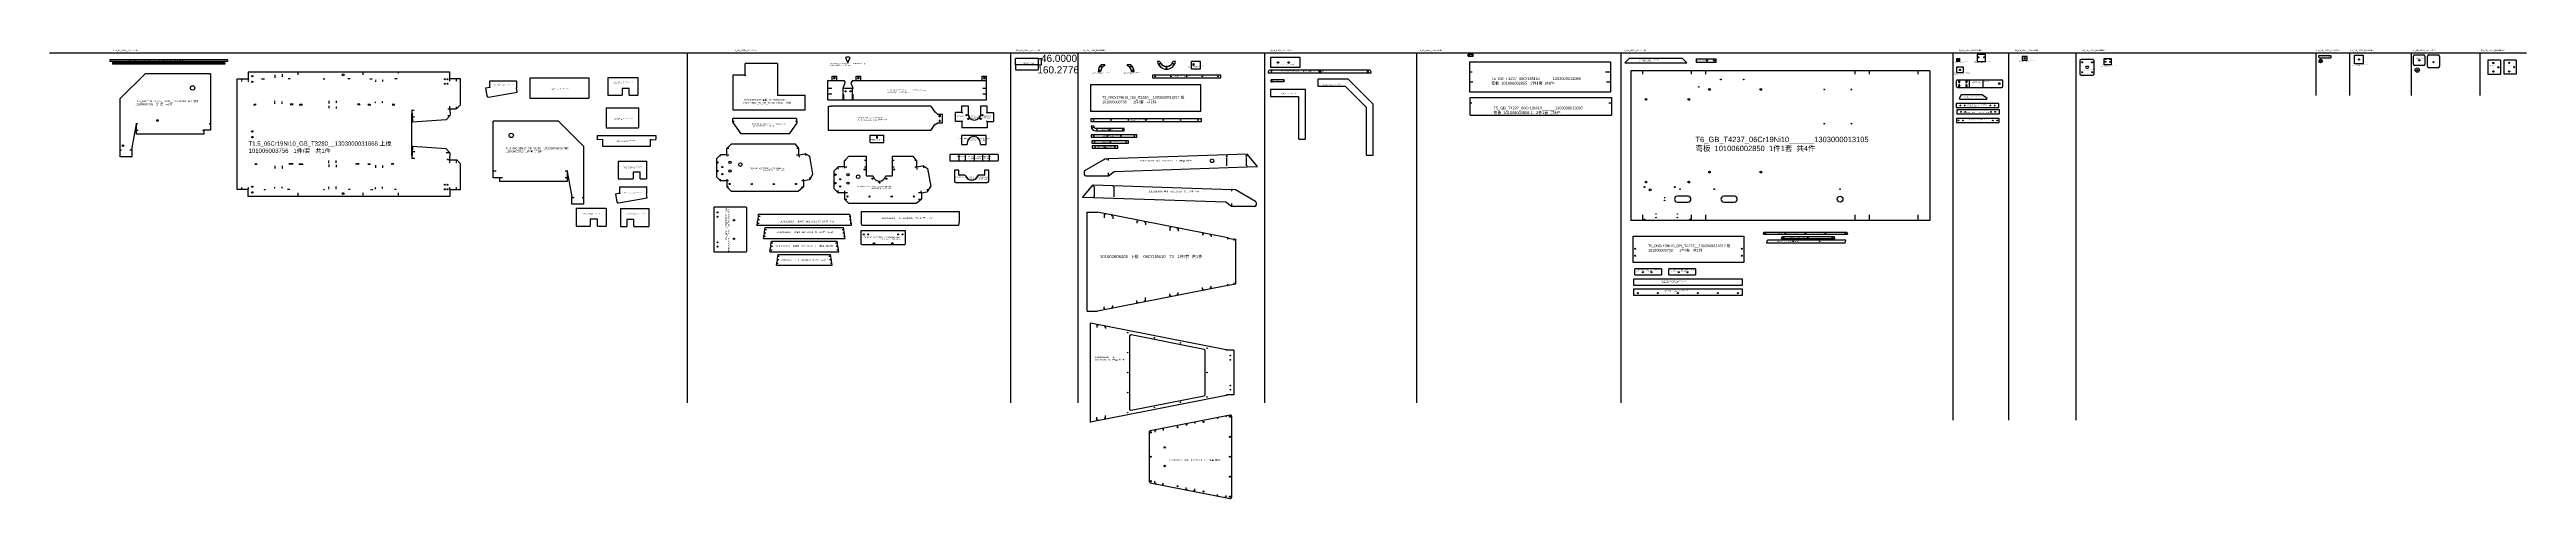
# Model space of a CAD drawing. Extents: x -9926 to 7440, y -3093 to 58.
import ezdxf

# ---------------------------------------------------------------- set-up
doc = ezdxf.new("R2010")
doc.units = 0
doc.header["$MEASUREMENT"] = 0
doc.linetypes.add('CENTER', pattern=[2, 1.25, -0.25, 0.25, -0.25])
doc.linetypes.add('CENTERX2', pattern=[20.32, 12.7, -2.54, 2.54, -2.54])
doc.layers.get('0').update_dxf_attribs({"linetype": 'CONTINUOUS'})
doc.layers.get('DEFPOINTS').update_dxf_attribs({"linetype": 'CONTINUOUS'})
for name, color, linetype in [('标注', 3, 'CONTINUOUS'), ('标注层', 1, 'CONTINUOUS'), ('粗实线', 7, 'CONTINUOUS')]:
    doc.layers.add(name, color=color, linetype=linetype)
doc.styles.get("Standard").update_dxf_attribs({"font": 'arial.ttf'})
doc.styles.add('文字', font='SimSun.ttf')
doc.dimstyles.new('AM_ANSI$0', dxfattribs={"dimtxt": 50, "dimasz": 0.12, "dimexe": 0.1, "dimexo": 0.05, "dimgap": 0.06, "dimtad": 0, "dimtoh": 1, "dimdec": 4, "dimzin": 7, "dimtxsty": 'STANDARD', "dimcen": 0, "dimclrd": 256, "dimclre": 256, "dimclrt": 2, "dimazin": 3, "dimtp": 0.1, "dimtm": 0.1, "dimtfac": 0.71, "dimtdec": 4, "dimtofl": 0, "dimtmove": 0, "dimatfit": 3, "dimtolj": 1, "dimtzin": 7})

# ---------------------------------------------------------------- blocks, each defined once
blk = doc.blocks.new('1303000012894_垫板_101006002')
at = {"color": 7}
for p, q in [((6399, 3373), (6434, 3373)), ((6399, 3357), (6399, 3373)), ((6399, 3357), (6434, 3357)), ((6407, 3367), (6403, 3367)), ((6403, 3363), (6407, 3363)), ((6429, 3367), (6425, 3367)), ((6425, 3363), (6429, 3363)), ((6434, 3357), (6434, 3373))]:
    blk.add_line(p, q, dxfattribs=at)
for centre, start, end in [((6403, 3365), 90, 270), ((6407, 3365), 270, 90), ((6425, 3365), 90, 270), ((6429, 3365), 270, 90)]:
    blk.add_arc(centre, 2.1, start, end, dxfattribs=at)
at = {"layer": '标注', "insert": (6405, 3372), "char_height": 0.737, "attachment_point": 1}
blk.add_mtext_dynamic_manual_height_columns('T5_GB_T4237_06Cr19Ni10___1303000012894 {\\fSimSun|b0|i0|c134|p34;垫板 }101006002713   1{\\fSimSun|b0|i0|c134|p34;件}1{\\fSimSun|b0|i0|c134|p34;套 共12件}', width=18.18, gutter_width=0.205, heights=[3.01], dxfattribs=at)
blk = doc.blocks.new('板_101006002929')
at = {"color": 7, "linetype": 'CONTINUOUS'}
for p, q in [((-47, -75), (48, -75)), ((-47, -125), (-47, -75)), ((-47, -125), (48, -125)), ((-3, -87), (-3, -93)), ((3, -93), (3, -87)), ((48, -125), (48, -75))]:
    blk.add_line(p, q, dxfattribs=at)
for centre, start, end in [((0, -87), 0, 180), ((0, -93), 180, 0)]:
    blk.add_arc(centre, 3, start, end, dxfattribs=at)
at = {"color": 3, "insert": (-41, -102), "char_height": 3, "width": 83.83, "attachment_point": 1}
blk.add_mtext('1303000019015  {\\fSimSun|b0|i0|c134|p54;板 }101006002929  06Cr19Ni10_T2_GB_T3280_ 1{\\fSimSun|b0|i0|c134|p54;件}/{\\fSimSun|b0|i0|c134|p54;套}   {\\fSimSun|b0|i0|c134|p54;共}4{\\fSimSun|b0|i0|c134|p54;件}', dxfattribs=at)
blk = doc.blocks.new('弯板_101006002930')
at = {"color": 7, "linetype": 'CONTINUOUS'}
for p, q in [((69617, -598), (69617, -429)), ((69617, -429), (69637, -429)), ((69637, -429), (69637, -427)), ((70334, -427), (69637, -427)), ((70334, -427), (70363, -470)), ((70367, -470), (70363, -470)), ((70367, -470), (70381, -484)), ((70381, -484), (70417, -484)), ((70394, -500), (70394, -494)), ((70400, -494), (70400, -500)), ((70417, -544), (70417, -484)), ((69637, -598), (69617, -598)), ((69637, -600), (69637, -598)), ((70334, -600), (69637, -600)), ((70334, -600), (70363, -557)), ((70367, -557), (70363, -557)), ((70367, -557), (70381, -544)), ((70381, -544), (70417, -544)), ((70394, -528), (70394, -534)), ((70400, -534), (70400, -528))]:
    blk.add_line(p, q, dxfattribs=at)
for centre, start, end in [((70397, -494), 0, 180), ((70397, -500), 180, 0), ((70397, -528), 0, 180), ((70397, -534), 180, 0)]:
    blk.add_arc(centre, 3, start, end, dxfattribs=at)
at = {"color": 3, "insert": (69821, -507), "char_height": 7.5, "width": 214.58, "attachment_point": 1}
blk.add_mtext('1303000019016 {\\fSimSun|b0|i0|c134|p54;弯板 }101006002930  06Cr19Ni10_T2_GB_T3280_  1{\\fSimSun|b0|i0|c134|p54;件}/{\\fSimSun|b0|i0|c134|p54;套}   {\\fSimSun|b0|i0|c134|p54;共}4{\\fSimSun|b0|i0|c134|p54;件}', dxfattribs=at)
blk = doc.blocks.new('1303000013103_弯板_101006002')
at = {"color": 7, "linetype": 'CONTINUOUS'}
for p, q in [((2119, 3441), (2119, 3468)), ((2566, 3468), (2119, 3468)), ((2119, 3441), (2175, 3361)), ((2516, 3361), (2175, 3361)), ((2516, 3361), (2571, 3439)), ((2566, 3468), (2566, 3450)), ((2571, 3450), (2566, 3450)), ((2571, 3439), (2571, 3450))]:
    blk.add_line(p, q, dxfattribs=at)
at = {"color": 6}
for p, q in [((2129, 3448), (2119, 3448)), ((2571, 3448), (2559, 3448))]:
    blk.add_line(p, q, dxfattribs=at)
at = {"layer": '标注', "insert": (2254, 3432), "char_height": 7.223, "width": 236.12, "attachment_point": 1}
blk.add_mtext('T2_GB_T3280 _06Cr19Ni10______1303000013103 {\\fSimSun|b0|i0|c134|p34;弯板 }101006002867   1{\\fSimSun|b0|i0|c134|p34;件}1{\\fSimSun|b0|i0|c134|p34;套 共4件}', dxfattribs=at)
blk = doc.blocks.new('1303000013100_板_1010060028')
at = {"color": 7, "linetype": 'CONTINUOUS'}
for p, q in [((10273, 3389), (10303, 3419)), ((10677, 3419), (10303, 3419)), ((10707, 3389), (10677, 3419))]:
    blk.add_line(p, q, dxfattribs=at)
at = {"color": 7}
blk.add_line((10273, 3389), (10707, 3389), dxfattribs=at)
at = {"layer": '标注', "insert": (10373, 3410), "char_height": 4.37, "width": 142.86, "attachment_point": 1}
blk.add_mtext('T6_GB_T4237_06Cr19Ni10______1303000013100 {\\fSimSun|b0|i0|c134|p34;板 }101006002861  2{\\fSimSun|b0|i0|c134|p34;件}1{\\fSimSun|b0|i0|c134|p34;套 共8件}', dxfattribs=at)
blk = doc.blocks.new('303000013090_板_10100600285')
at = {"color": 7, "linetype": 'CONTINUOUS'}
for p, q in [((16553, 3498), (16545, 3490)), ((16545, 3490), (16545, 3396)), ((16637, 3498), (16553, 3498)), ((16645, 3490), (16637, 3498)), ((16645, 3396), (16645, 3490)), ((16545, 3396), (16553, 3388)), ((16553, 3388), (16637, 3388)), ((16600, 3449), (16590, 3449)), ((16590, 3436), (16600, 3436)), ((16637, 3388), (16645, 3396))]:
    blk.add_line(p, q, dxfattribs=at)
for centre in [(16560, 3478), (16630, 3478), (16560, 3408), (16630, 3408)]:
    blk.add_circle(centre, 3.4, dxfattribs=at)
for centre, start, end in [((16590, 3443), 90, 270), ((16600, 3443), 270, 90)]:
    blk.add_arc(centre, 6.5, start, end, dxfattribs=at)
at = {"layer": '标注', "insert": (16564, 3428), "char_height": 2.418, "width": 79.05, "attachment_point": 1}
blk.add_mtext('T12_GB_T4237_06Cr19Ni10______1303000013090 {\\fSimSun|b0|i0|c134|p34;板 }101006002853  4{\\fSimSun|b0|i0|c134|p34;件}1{\\fSimSun|b0|i0|c134|p34;套 共16件}', dxfattribs=at)
blk = doc.blocks.new('1303000013096_弯板_101006002')
at = {"color": 7}
for p, q in [((6370, 3159), (7360, 3159)), ((6370, 3159), (6370, 2948)), ((7360, 3159), (7360, 2948)), ((6370, 2948), (7360, 2948))]:
    blk.add_line(p, q, dxfattribs=at)
at = {"color": 6}
for p, q in [((6370, 3089), (6389, 3089)), ((6370, 3018), (6395, 3018)), ((7323, 3089), (7360, 3089)), ((7331, 3018), (7360, 3018))]:
    blk.add_line(p, q, dxfattribs=at)
at = {"layer": '标注', "insert": (6523, 3051), "char_height": 19.541, "width": 638.82, "attachment_point": 1}
blk.add_mtext('T5_GB_T4237_06Cr19Ni10______1303000013096 {\\fSimSun|b0|i0|c134|p34;弯板 }101006002855   2{\\fSimSun|b0|i0|c134|p34;件}1{\\fSimSun|b0|i0|c134|p34;套 共8件}', dxfattribs=at)
blk = doc.blocks.new('1303000013097_弯板_101006002')
at = {"color": 7}
for p, q in [((6922, 3140), (7912, 3140)), ((6922, 3017), (6922, 3140)), ((6922, 3017), (7912, 3017))]:
    blk.add_line(p, q, dxfattribs=at)
at = {"color": 7, "linetype": 'CONTINUOUS'}
blk.add_line((7912, 3140), (7912, 3017), dxfattribs=at)
at = {"color": 6}
for p, q in [((6922, 3102), (6932, 3102)), ((7893, 3102), (7912, 3102))]:
    blk.add_line(p, q, dxfattribs=at)
at = {"layer": '标注', "insert": (7084, 3076), "char_height": 19.541, "width": 638.82, "attachment_point": 1}
blk.add_mtext('T5_GB_T4237_06Cr19Ni10______1303000013097 {\\fSimSun|b0|i0|c134|p34;弯板 }101006002856-1   2{\\fSimSun|b0|i0|c134|p34;件}1{\\fSimSun|b0|i0|c134|p34;套 共8件}', dxfattribs=at)
blk = doc.blocks.new('1303000013102_板_1010060028')
at = {"color": 7}
for p, q in [((35503, 3399), (35503, 3299)), ((35593, 3399), (35503, 3399)), ((35593, 3399), (35593, 3299)), ((35593, 3299), (35503, 3299))]:
    blk.add_line(p, q, dxfattribs=at)
at = {"color": 7, "linetype": 'CONTINUOUS'}
for centre in [(35543, 3379), (35543, 3319), (35578, 3349)]:
    blk.add_circle(centre, 4.25, dxfattribs=at)
at = {"layer": '标注', "insert": (35513, 3365), "char_height": 1.917, "attachment_point": 1}
blk.add_mtext_dynamic_manual_height_columns('T25_GB_T4237 __06Cr19Ni10______1303000013102 {\\fSimSun|b0|i0|c134|p34;板 }101006002860  2{\\fSimSun|b0|i0|c134|p34;件}1{\\fSimSun|b0|i0|c134|p34;套 共8件}', width=67.94, gutter_width=0.533, heights=[7.44], dxfattribs=at)
blk = doc.blocks.new('1303000013099_板_1010060028')
at = {"color": 7, "linetype": 'CONTINUOUS'}
for p, q in [((29264, 3359), (29264, 3414)), ((29274, 3424), (29334, 3424)), ((29334, 3349), (29274, 3349)), ((29344, 3414), (29344, 3359))]:
    blk.add_line(p, q, dxfattribs=at)
blk.add_circle((29305, 3386), 4.25, dxfattribs=at)
for centre, start, end in [((29274, 3414), 90, 180), ((29274, 3359), 180, 270), ((29334, 3414), 0, 90), ((29334, 3359), 270, 0)]:
    blk.add_arc(centre, 10, start, end, dxfattribs=at)
at = {"layer": '标注', "insert": (29275, 3402), "char_height": 1.763, "attachment_point": 1}
blk.add_mtext_dynamic_manual_height_columns('T20_GB_T4237_06Cr19Ni10______1303000013099 {\\fSimSun|b0|i0|c134|p34;板 }101006002858  2{\\fSimSun|b0|i0|c134|p34;件}1{\\fSimSun|b0|i0|c134|p34;套 共8件}', width=62.47, gutter_width=0.49, heights=[6.84], dxfattribs=at)
blk = doc.blocks.new('1303000013105_弯板_101006002')
at = {"color": 7, "linetype": 'CONTINUOUS'}
for p, q in [((10246, 2273), (10246, 1223)), ((12343, 2273), (10246, 2273)), ((12343, 2273), (12343, 1223)), ((10647, 1393), (10572, 1393)), ((10972, 1393), (10897, 1393)), ((12343, 1223), (10246, 1223)), ((10572, 1353), (10647, 1353)), ((10897, 1353), (10972, 1353))]:
    blk.add_line(p, q, dxfattribs=at)
at = {"color": 6}
for p, q in [((10331, 2251), (10331, 2273)), ((10672, 2251), (10672, 2273)), ((10772, 2251), (10772, 2273)), ((11817, 2273), (11817, 2251)), ((11917, 2273), (11917, 2251)), ((12257, 2273), (12257, 2251)), ((10331, 1223), (10331, 1263)), ((10672, 1223), (10672, 1263)), ((10772, 1223), (10772, 1263)), ((11817, 1263), (11817, 1223)), ((11917, 1263), (11917, 1223)), ((12257, 1263), (12257, 1223))]:
    blk.add_line(p, q, dxfattribs=at)
at = {"color": 7, "linetype": 'CONTINUOUS'}
for centre, radius in [((10722, 2161), 2.1), ((10797, 2143), 6), ((10877, 2213), 2.1), ((11037, 2213), 2.1), ((11157, 2143), 6), ((11602, 2143), 2.5), ((11792, 2143), 2.5), ((10352, 2073), 6), ((10652, 2073), 6), ((11602, 1903), 2.5), ((11792, 1903), 2.5), ((10797, 1563), 6), ((11157, 1563), 6), ((10341, 1458), 3.75), ((10352, 1493), 6), ((10382, 1438), 6.5), ((10554, 1458), 3.75), ((10591, 1443), 2.1), ((10652, 1493), 6), ((10830, 1443), 2.1), ((11713, 1373), 20), ((11713, 1443), 2.1), ((10341, 1230), 3.75), ((10422, 1269), 1.65), ((10422, 1244), 1.65), ((10482, 1384), 1.65), ((10482, 1364), 1.65), ((10572, 1269), 1.65), ((10572, 1244), 1.65), ((10662, 1230), 3.75)]:
    blk.add_circle(centre, radius, dxfattribs=at)
for centre, start, end in [((10572, 1373), 90, 270), ((10647, 1373), 270, 90), ((10897, 1373), 90, 270), ((10972, 1373), 270, 90)]:
    blk.add_arc(centre, 20, start, end, dxfattribs=at)
at = {"layer": '标注', "insert": (10699, 1811), "char_height": 37.755, "width": 1234.25, "attachment_point": 1}
blk.add_mtext('T6_GB_T4237_06Cr19Ni10______1303000013105 {\\fSimSun|b0|i0|c134|p34;弯板 }101006002850  1{\\fSimSun|b0|i0|c134|p34;件}1{\\fSimSun|b0|i0|c134|p34;套 共4件}', dxfattribs=at)
blk = doc.blocks.new('1303000013101_板_1010060028')
at = {"color": 7}
for p, q in [((35845, 3402), (35845, 3302)), ((35931, 3402), (35845, 3402)), ((35931, 3302), (35845, 3302)), ((35931, 3402), (35931, 3302))]:
    blk.add_line(p, q, dxfattribs=at)
at = {"color": 7, "linetype": 'CONTINUOUS'}
for centre in [(35881, 3382), (35881, 3322), (35916, 3352)]:
    blk.add_circle(centre, 4.25, dxfattribs=at)
at = {"layer": '标注', "insert": (35853, 3364), "char_height": 1.749, "attachment_point": 1}
blk.add_mtext_dynamic_manual_height_columns('T25_GB_T4237 _06Cr19Ni10______1303000013101 {\\fSimSun|b0|i0|c134|p34;板 }101006002859  2{\\fSimSun|b0|i0|c134|p34;件}1{\\fSimSun|b0|i0|c134|p34;套 共8件}', width=61.99, gutter_width=0.486, heights=[6.79], dxfattribs=at)
blk = doc.blocks.new('1303000013098_板_1010060028')
at = {"color": 7, "linetype": 'CONTINUOUS'}
for p, q in [((29411, 3340), (29411, 3410)), ((29421, 3420), (29486, 3420)), ((29486, 3330), (29421, 3330)), ((29496, 3410), (29496, 3340))]:
    blk.add_line(p, q, dxfattribs=at)
blk.add_circle((29454, 3369), 4.25, dxfattribs=at)
for centre, start, end in [((29421, 3410), 90, 180), ((29421, 3340), 180, 270), ((29486, 3410), 0, 90), ((29486, 3340), 270, 0)]:
    blk.add_arc(centre, 10, start, end, dxfattribs=at)
at = {"layer": '标注', "insert": (29419, 3397), "char_height": 2.018, "attachment_point": 1}
blk.add_mtext_dynamic_manual_height_columns('T20_GB_T4237_06Cr19Ni10______1303000013098 {\\fSimSun|b0|i0|c134|p34;板 }101006002857  2{\\fSimSun|b0|i0|c134|p34;件}1{\\fSimSun|b0|i0|c134|p34;套 共8件}', width=71.5, gutter_width=0.561, heights=[7.83], dxfattribs=at)
blk = doc.blocks.new('101002006319')
at = {"color": 7, "linetype": 'CONTINUOUS'}
for p, q in [((-9041, 1692), (-9266, 1692)), ((-9266, 1692), (-9266, 1380)), ((-9036, 1385), (-9036, 1687)), ((-9266, 1380), (-9041, 1380))]:
    blk.add_line(p, q, dxfattribs=at)
for centre in [(-9242, 1656), (-9242, 1626), (-9242, 1446), (-9242, 1416)]:
    blk.add_circle(centre, 3.25, dxfattribs=at)
at = {"color": 6, "linetype": 'CONTINUOUS'}
for centre in [(-9126, 1601), (-9126, 1471)]:
    blk.add_circle(centre, 5, dxfattribs=at)
at = {"color": 7, "linetype": 'CONTINUOUS'}
for centre, start, end in [((-9041, 1687), 0, 90), ((-9041, 1385), 270, 0)]:
    blk.add_arc(centre, 5, start, end, dxfattribs=at)
at = {"color": 3, "insert": (-9158, 1687), "char_height": 10.5, "width": 307.88, "attachment_point": 1, "rotation": 270}
blk.add_mtext('T2_06Cr19Ni10_GB_T3280__1303000031898 {\\fSimSun|b0|i0|c134|p54;翻板 }101002006319   1{\\fSimSun|b0|i0|c134|p54;件}/{\\fSimSun|b0|i0|c134|p54;套}  {\\fSimSun|b0|i0|c134|p54;共1件}', dxfattribs=at)
blk = doc.blocks.new('101002006302')
at = {"color": 7, "linetype": 'CONTINUOUS'}
for p, q in [((15001, 2160), (15001, 2132)), ((15301, 2160), (15001, 2160)), ((15001, 2160), (15001, 2132)), ((15001, 2132), (15301, 2132)), ((15301, 2132), (15301, 2160))]:
    blk.add_line(p, q, dxfattribs=at)
for centre in [(15031, 2146), (15061, 2146), (15241, 2146), (15271, 2146)]:
    blk.add_circle(centre, 2.5, dxfattribs=at)
at = {"color": 3, "insert": (15077, 2153), "char_height": 4.2, "width": 141.02, "attachment_point": 1}
blk.add_mtext('T8_06Cr19Ni10_GB_T4237__1303000031897 {\\fSimSun|b0|i0|c134|p54;垫板 }101002006302    1{\\fSimSun|b0|i0|c134|p54;件}/{\\fSimSun|b0|i0|c134|p54;套}  {\\fSimSun|b0|i0|c134|p54;共1件}', dxfattribs=at)
blk = doc.blocks.new('101002006308')
at = {"color": 7, "linetype": 'CONTINUOUS'}
for p, q in [((-8733, 1453), (-8730, 1464)), ((-8733, 1453), (-8069, 1453)), ((-8730, 1467), (-8728, 1484)), ((-8730, 1467), (-8730, 1464)), ((-8725, 1498), (-8723, 1515)), ((-8723, 1518), (-8721, 1529)), ((-8723, 1518), (-8723, 1515)), ((-8721, 1529), (-8081, 1529)), ((-8079, 1518), (-8081, 1529)), ((-8078, 1515), (-8079, 1518)), ((-8076, 1498), (-8078, 1515)), ((-8072, 1467), (-8074, 1484)), ((-8071, 1464), (-8072, 1467)), ((-8069, 1453), (-8071, 1464))]:
    blk.add_line(p, q, dxfattribs=at)
at = {"color": 6, "linetype": 'CENTERX2'}
for p, q in [((-8718, 1465), (-8730, 1465)), ((-8715, 1491), (-8727, 1491)), ((-8723, 1516), (-8711, 1516)), ((-8087, 1516), (-8078, 1516)), ((-8075, 1491), (-8084, 1491)), ((-8071, 1465), (-8080, 1465))]:
    blk.add_line(p, q, dxfattribs=at)
at = {"color": 7, "linetype": 'CONTINUOUS'}
for points, knots in [([(-8727, 1491), (-8727, 1490), (-8727, 1489), (-8727, 1487), (-8727, 1486), (-8728, 1485), (-8728, 1484), (-8728, 1484)], [0, 0, 0, 0, 0.291205, 0.500002, 0.676564, 0.843214, 1, 1, 1, 1]), ([(-8725, 1498), (-8725, 1498), (-8725, 1497), (-8725, 1497), (-8726, 1496), (-8726, 1495), (-8726, 1494), (-8726, 1493), (-8726, 1492), (-8727, 1491)], [0, 0, 0, 0, 0.093974, 0.190943, 0.290927, 0.39394, 0.499998, 0.708621, 1, 1, 1, 1]), ([(-8075, 1491), (-8075, 1492), (-8075, 1493), (-8076, 1494), (-8076, 1496), (-8076, 1497), (-8076, 1498), (-8076, 1498)], [0, 0, 0, 0, 0.291313, 0.500004, 0.676824, 0.843464, 1, 1, 1, 1]), ([(-8074, 1484), (-8074, 1484), (-8074, 1484), (-8074, 1485), (-8074, 1486), (-8074, 1487), (-8074, 1488), (-8075, 1489), (-8075, 1490), (-8075, 1491)], [0, 0, 0, 0, 0.094159, 0.191228, 0.291218, 0.394139, 0.499999, 0.708728, 1, 1, 1, 1])]:
    blk.add_open_spline(points, degree=3, knots=knots, dxfattribs=at)
at = {"color": 3, "insert": (-8573, 1483), "char_height": 10.5, "width": 395.76, "attachment_point": 1}
blk.add_mtext('101002006308  {\\fSimSun|b0|i0|c134|p54;  加强筋}    06Cr19Ni10  T2   2{\\fSimSun|b0|i0|c134|p54;件}/{\\fSimSun|b0|i0|c134|p54;套}  {\\fSimSun|b0|i0|c134|p54;共2件}', dxfattribs=at)
blk = doc.blocks.new('101002006309')
at = {"color": 7, "linetype": 'CONTINUOUS'}
for p, q in [((-8663, 1386), (-8661, 1397)), ((-8661, 1397), (-8111, 1397)), ((-8109, 1386), (-8111, 1397)), ((-8673, 1321), (-8671, 1332)), ((-8673, 1321), (-8100, 1321)), ((-8670, 1335), (-8671, 1332)), ((-8670, 1335), (-8668, 1352)), ((-8666, 1366), (-8664, 1383)), ((-8663, 1386), (-8664, 1383)), ((-8109, 1383), (-8109, 1386)), ((-8107, 1366), (-8109, 1383)), ((-8102, 1335), (-8104, 1352)), ((-8102, 1332), (-8102, 1335)), ((-8100, 1321), (-8102, 1332))]:
    blk.add_line(p, q, dxfattribs=at)
at = {"color": 6, "linetype": 'CENTERX2'}
for p, q in [((-8658, 1334), (-8671, 1334)), ((-8655, 1359), (-8667, 1359)), ((-8664, 1385), (-8652, 1385)), ((-8120, 1385), (-8109, 1385)), ((-8105, 1359), (-8116, 1359)), ((-8102, 1334), (-8112, 1334))]:
    blk.add_line(p, q, dxfattribs=at)
at = {"color": 7, "linetype": 'CONTINUOUS'}
for points, knots in [([(-8667, 1359), (-8667, 1358), (-8667, 1357), (-8668, 1356), (-8668, 1354), (-8668, 1353), (-8668, 1352), (-8668, 1352)], [0, 0, 0, 0, 0.291205, 0.500002, 0.676564, 0.843214, 1, 1, 1, 1]), ([(-8666, 1366), (-8666, 1366), (-8666, 1366), (-8666, 1365), (-8666, 1364), (-8666, 1363), (-8666, 1362), (-8667, 1361), (-8667, 1360), (-8667, 1359)], [0, 0, 0, 0, 0.0939735, 0.1909434, 0.290927, 0.3939404, 0.4999979, 0.7086209, 1, 1, 1, 1]), ([(-8105, 1359), (-8106, 1360), (-8106, 1361), (-8106, 1363), (-8106, 1364), (-8107, 1365), (-8107, 1366), (-8107, 1366)], [0, 0, 0, 0, 0.2913127, 0.5000039, 0.6768242, 0.8434643, 1, 1, 1, 1]), ([(-8104, 1352), (-8104, 1352), (-8104, 1353), (-8104, 1353), (-8105, 1354), (-8105, 1355), (-8105, 1356), (-8105, 1357), (-8105, 1358), (-8105, 1359)], [0, 0, 0, 0, 0.094159, 0.191228, 0.291218, 0.394139, 0.499999, 0.708728, 1, 1, 1, 1])]:
    blk.add_open_spline(points, degree=3, knots=knots, dxfattribs=at)
at = {"color": 3, "insert": (-8582, 1370), "char_height": 10.5, "width": 405.93, "attachment_point": 1}
blk.add_mtext('101002006309  {\\fSimSun|b0|i0|c134|p54;  加强筋}   06Cr19Ni10   T2   1{\\fSimSun|b0|i0|c134|p54;件}/{\\fSimSun|b0|i0|c134|p54;套}  {\\fSimSun|b0|i0|c134|p54;共1+1件}', dxfattribs=at)
blk = doc.blocks.new('101002006310')
at = {"color": 7, "linetype": 'CONTINUOUS'}
for p, q in [((-8627, 1222), (-8625, 1239)), ((-8624, 1241), (-8625, 1239)), ((-8624, 1241), (-8622, 1252)), ((-8622, 1252), (-8163, 1252)), ((-8161, 1241), (-8163, 1252)), ((-8161, 1239), (-8161, 1241)), ((-8159, 1222), (-8161, 1239)), ((-8634, 1177), (-8632, 1188)), ((-8634, 1177), (-8151, 1177)), ((-8631, 1190), (-8632, 1188)), ((-8631, 1190), (-8629, 1207)), ((-8154, 1190), (-8156, 1207)), ((-8154, 1188), (-8154, 1190)), ((-8151, 1177), (-8154, 1188))]:
    blk.add_line(p, q, dxfattribs=at)
at = {"color": 6, "linetype": 'CENTERX2'}
for p, q in [((-8625, 1240), (-8612, 1240)), ((-8173, 1240), (-8161, 1240)), ((-8619, 1189), (-8632, 1189)), ((-8616, 1214), (-8628, 1214)), ((-8157, 1214), (-8169, 1214)), ((-8154, 1189), (-8165, 1189))]:
    blk.add_line(p, q, dxfattribs=at)
at = {"color": 7, "linetype": 'CONTINUOUS'}
for points, knots in [([(-8627, 1222), (-8627, 1222), (-8627, 1221), (-8627, 1220), (-8627, 1220), (-8627, 1219), (-8627, 1218), (-8628, 1216), (-8628, 1215), (-8628, 1214)], [0, 0, 0, 0, 0.0939735, 0.1909434, 0.290927, 0.3939404, 0.4999979, 0.7086209, 1, 1, 1, 1]), ([(-8157, 1214), (-8158, 1215), (-8158, 1216), (-8158, 1218), (-8158, 1219), (-8159, 1221), (-8159, 1221), (-8159, 1222)], [0, 0, 0, 0, 0.291313, 0.500004, 0.676824, 0.843464, 1, 1, 1, 1]), ([(-8628, 1214), (-8628, 1214), (-8628, 1213), (-8629, 1211), (-8629, 1210), (-8629, 1208), (-8629, 1208), (-8629, 1207)], [0, 0, 0, 0, 0.291205, 0.500002, 0.676564, 0.843214, 1, 1, 1, 1]), ([(-8156, 1207), (-8156, 1207), (-8156, 1208), (-8156, 1209), (-8157, 1209), (-8157, 1210), (-8157, 1211), (-8157, 1213), (-8157, 1214), (-8157, 1214)], [0, 0, 0, 0, 0.0941592, 0.1912284, 0.2912183, 0.3941388, 0.4999987, 0.7087281, 1, 1, 1, 1])]:
    blk.add_open_spline(points, degree=3, knots=knots, dxfattribs=at)
at = {"color": 3, "insert": (-8595, 1223), "char_height": 10.5, "width": 411.3, "attachment_point": 1}
blk.add_mtext('101002006310  {\\fSimSun|b0|i0|c134|p54;  加强筋}    06Cr19Ni10   T2   1{\\fSimSun|b0|i0|c134|p54;件}/{\\fSimSun|b0|i0|c134|p54;套}  {\\fSimSun|b0|i0|c134|p54;共1+1件}', dxfattribs=at)
blk = doc.blocks.new('101002006311')
at = {"color": 7, "linetype": 'CONTINUOUS'}
for p, q in [((-8584, 1058), (-8582, 1069)), ((-8584, 1058), (-8193, 1058)), ((-8582, 1071), (-8580, 1088)), ((-8582, 1071), (-8582, 1069)), ((-8577, 1103), (-8575, 1120)), ((-8575, 1122), (-8573, 1133)), ((-8575, 1122), (-8575, 1120)), ((-8573, 1133), (-8205, 1133)), ((-8203, 1122), (-8205, 1133)), ((-8202, 1120), (-8203, 1122)), ((-8200, 1103), (-8202, 1120)), ((-8196, 1071), (-8198, 1088)), ((-8195, 1069), (-8196, 1071)), ((-8193, 1058), (-8195, 1069))]:
    blk.add_line(p, q, dxfattribs=at)
at = {"color": 6, "linetype": 'CENTERX2'}
for p, q in [((-8571, 1070), (-8582, 1070)), ((-8567, 1096), (-8579, 1096)), ((-8575, 1121), (-8564, 1121)), ((-8216, 1121), (-8202, 1121)), ((-8199, 1096), (-8211, 1096)), ((-8195, 1070), (-8206, 1070))]:
    blk.add_line(p, q, dxfattribs=at)
at = {"color": 7, "linetype": 'CONTINUOUS'}
for points, knots in [([(-8579, 1096), (-8579, 1095), (-8579, 1094), (-8579, 1092), (-8579, 1091), (-8580, 1089), (-8580, 1089), (-8580, 1088)], [0, 0, 0, 0, 0.291205, 0.500002, 0.676564, 0.843214, 1, 1, 1, 1]), ([(-8577, 1103), (-8577, 1103), (-8577, 1102), (-8577, 1101), (-8578, 1101), (-8578, 1100), (-8578, 1099), (-8578, 1097), (-8578, 1096), (-8579, 1096)], [0, 0, 0, 0, 0.093974, 0.190943, 0.290927, 0.39394, 0.499998, 0.708621, 1, 1, 1, 1]), ([(-8199, 1096), (-8199, 1096), (-8199, 1097), (-8200, 1099), (-8200, 1100), (-8200, 1102), (-8200, 1102), (-8200, 1103)], [0, 0, 0, 0, 0.291313, 0.500004, 0.676824, 0.843464, 1, 1, 1, 1]), ([(-8198, 1088), (-8198, 1089), (-8198, 1089), (-8198, 1090), (-8198, 1090), (-8198, 1091), (-8198, 1092), (-8198, 1094), (-8199, 1095), (-8199, 1096)], [0, 0, 0, 0, 0.094159, 0.191228, 0.291218, 0.394139, 0.499999, 0.708728, 1, 1, 1, 1])]:
    blk.add_open_spline(points, degree=3, knots=knots, dxfattribs=at)
at = {"color": 3, "insert": (-8555, 1098), "char_height": 8.4, "width": 326.1, "attachment_point": 1}
blk.add_mtext('101002006311  {\\fSimSun|b0|i0|c134|p54;  加强筋}    06Cr19Ni10   T2   1{\\fSimSun|b0|i0|c134|p54;件}/{\\fSimSun|b0|i0|c134|p54;套}  {\\fSimSun|b0|i0|c134|p54;共1+1件}', dxfattribs=at)
blk = doc.blocks.new('101002002350__螺纹轴')
at = {"color": 7, "linetype": 'CONTINUOUS'}
for radius in [12.5, 3.4]:
    blk.add_circle((19920, 27656), radius, dxfattribs=at)
at = {"layer": '标注层', "color": 3, "insert": (19911, 27662), "char_height": 1.05, "width": 18.66, "attachment_point": 1, "style": '文字'}
blk.add_mtext('101002002350  螺纹轴  1303000013375   06Cr19Ni10  T16 1件/套 \\P共1件', dxfattribs=at)
blk = doc.blocks.new('101002002349__块')
at = {"color": 7, "linetype": 'CONTINUOUS'}
for radius in [15, 4.25]:
    blk.add_circle((22441, 27644), radius, dxfattribs=at)
at = {"layer": '标注层', "color": 3, "insert": (22428, 27648), "char_height": 1.75, "width": 26.51, "attachment_point": 1, "style": '文字'}
blk.add_mtext('101002002349  块 06Cr19Ni10  T20 \\P4件/套 共4件', dxfattribs=at)
blk = doc.blocks.new('101002006303')
at = {"color": 7, "linetype": 'CONTINUOUS'}
for p, q in [((-8050, 1672), (-8739, 1672)), ((-8050, 1672), (-8739, 1672)), ((-8739, 1672), (-8739, 1605)), ((-8734, 1578), (-8739, 1605)), ((-8734, 1578), (-8055, 1578)), ((-8055, 1578), (-8050, 1605)), ((-8050, 1605), (-8050, 1672))]:
    blk.add_line(p, q, dxfattribs=at)
at = {"color": 3, "insert": (-8600, 1632), "char_height": 10.5, "width": 369.66, "attachment_point": 1}
blk.add_mtext('101002006303  {\\fSimSun|b0|i0|c134|p54;  板}   06Cr19Ni10   T2   1{\\fSimSun|b0|i0|c134|p54;件}/{\\fSimSun|b0|i0|c134|p54;套}  {\\fSimSun|b0|i0|c134|p54;共1件}', dxfattribs=at)
blk = doc.blocks.new('101002006304')
at = {"color": 7, "linetype": 'CONTINUOUS'}
for p, q in [((4900, 2151), (4692, 2151)), ((4692, 2151), (4692, 2081)), ((4900, 2081), (4900, 2151)), ((4900, 2081), (4692, 2081))]:
    blk.add_line(p, q, dxfattribs=at)
for centre in [(4745, 2116), (4820, 2116)]:
    blk.add_circle(centre, 5.5, dxfattribs=at)
at = {"color": 3, "insert": (4732, 2102), "char_height": 3.5, "width": 128.56, "attachment_point": 1}
blk.add_mtext('101002006304  {\\fSimSun|b0|i0|c134|p54;  弯板  }  06Cr19Ni10  T4  2{\\fSimSun|b0|i0|c134|p54;件}/{\\fSimSun|b0|i0|c134|p54;套}  {\\fSimSun|b0|i0|c134|p54;共}2{\\fSimSun|b0|i0|c134|p54;件}', dxfattribs=at)
blk = doc.blocks.new('101002006306')
blk.add_line((-2273, 898), (-2199, 986))
at = {"color": 7, "linetype": 'CONTINUOUS'}
for p, q in [((-2199, 896), (-2273, 898)), ((-2199, 986), (-2199, 986)), ((-2199, 986), (-2199, 986)), ((-2199, 986), (-1228, 953)), ((-1268, 864), (-2199, 896)), ((-2199, 896), (-2199, 896)), ((-1228, 953), (-1227, 953)), ((-1206, 952), (-1227, 953)), ((-1062, 870), (-1201, 950)), ((-1228, 833), (-1268, 864)), ((-1227, 833), (-1228, 833)), ((-1067, 833), (-1227, 833)), ((-1057, 862), (-1057, 843))]:
    blk.add_line(p, q, dxfattribs=at)
at = {"color": 6, "linetype": 'CENTERX2'}
for p, q in [((-2199, 986), (-2199, 973)), ((-2199, 903), (-2199, 896)), ((-2193, 973), (-2193, 903)), ((-2193, 973), (-2187, 973)), ((-2055, 973), (-2062, 973)), ((-2055, 973), (-2055, 903)), ((-1227, 941), (-1227, 953)), ((-1227, 833), (-1227, 856))]:
    blk.add_line(p, q, dxfattribs=at)
at = {"color": 7, "linetype": 'CONTINUOUS'}
for centre, start, end in [((-1206, 942), 60, 88), ((-1067, 862), 0, 60), ((-1067, 843), 270, 0)]:
    blk.add_arc(centre, 10, start, end, dxfattribs=at)
at = {"color": 3, "insert": (-1808, 944), "char_height": 10.5, "width": 368.77, "attachment_point": 1}
blk.add_mtext('101002006306  {\\fSimSun|b0|i0|c134|p54;弯板}    06Cr19Ni10   T3   1{\\fSimSun|b0|i0|c134|p54;件}/{\\fSimSun|b0|i0|c134|p54;套}  {\\fSimSun|b0|i0|c134|p54;共1件}', dxfattribs=at)
blk = doc.blocks.new('1010020063061')
at = {"color": 7, "linetype": 'CONTINUOUS'}
for p, q in [((-2271, 619), (-2133, 699)), ((-2128, 701), (-2107, 701)), ((-2106, 701), (-2107, 701)), ((-1135, 735), (-2106, 701)), ((-1134, 734), (-1135, 735)), ((-1135, 735), (-1135, 735)), ((-2276, 611), (-2276, 591)), ((-2266, 581), (-2106, 581)), ((-2106, 582), (-2066, 613)), ((-2106, 581), (-2106, 582)), ((-2066, 613), (-1135, 645)), ((-1135, 645), (-1134, 645)), ((-1134, 645), (-1061, 647))]:
    blk.add_line(p, q, dxfattribs=at)
at = {"color": 6, "linetype": 'CENTERX2'}
for p, q in [((-2106, 689), (-2106, 701)), ((-1278, 722), (-1278, 652)), ((-1278, 722), (-1271, 722)), ((-1141, 722), (-1146, 722)), ((-1141, 722), (-1141, 652)), ((-1135, 735), (-1135, 722)), ((-2106, 581), (-2106, 604)), ((-1135, 652), (-1135, 645))]:
    blk.add_line(p, q, dxfattribs=at)
blk.add_line((-1061, 647), (-1134, 734))
blk.add_circle((-1380, 687), 12.5, dxfattribs=at)
at = {"color": 7, "linetype": 'CONTINUOUS'}
for centre, start, end in [((-2128, 691), 92, 120), ((-2266, 611), 120, 180), ((-2266, 591), 180, 270)]:
    blk.add_arc(centre, 10, start, end, dxfattribs=at)
at = {"color": 3, "insert": (-1525, 693), "char_height": 10.5, "width": 1218.86, "attachment_point": 3}
blk.add_mtext('101002006306  {\\fSimSun|b0|i0|c134|p54;弯板}    06Cr19Ni10   T3   1{\\fSimSun|b0|i0|c134|p54;件}/{\\fSimSun|b0|i0|c134|p54;套}  {\\fSimSun|b0|i0|c134|p54;共1件}', dxfattribs=at)
blk = doc.blocks.new('101002001173_258011110-2_')
at = {"color": 7, "linetype": 'CONTINUOUS'}
for p, q in [((-11309, 2426), (-11309, 2415)), ((-10486, 2426), (-11309, 2426)), ((-10486, 2415), (-11309, 2415)), ((-10486, 2426), (-10486, 2415))]:
    blk.add_line(p, q, dxfattribs=at)
at = {"color": 3, "insert": (-11184, 2426), "char_height": 8.4, "width": 392.68, "attachment_point": 1}
blk.add_mtext('101002001173{\\fSimSun|b0|i0|c134|p54;（}258011110-2{\\fSimSun|b0|i0|c134|p54;）}  {\\fSimSun|b0|i0|c134|p54;弯条}    06Cr19Ni10   T1.5   2{\\fSimSun|b0|i0|c134|p54;件}/{\\fSimSun|b0|i0|c134|p54;套}  {\\fSimSun|b0|i0|c134|p54;共2件}', dxfattribs=at)
blk = doc.blocks.new('101002001174_258011110-3_')
at = {"color": 7, "linetype": 'CONTINUOUS'}
for p, q in [((-11290, 2353), (-11290, 2344)), ((-10502, 2353), (-11290, 2353)), ((-10502, 2344), (-11290, 2344)), ((-10502, 2353), (-10502, 2344))]:
    blk.add_line(p, q, dxfattribs=at)
at = {"color": 3, "insert": (-11238, 2353), "char_height": 5.04, "width": 235.6, "attachment_point": 1}
blk.add_mtext('101002001174{\\fSimSun|b0|i0|c134|p54;（}258011110-3{\\fSimSun|b0|i0|c134|p54;）}  {\\fSimSun|b0|i0|c134|p54;弯条}    06Cr19Ni10   T1.5   2{\\fSimSun|b0|i0|c134|p54;件}/{\\fSimSun|b0|i0|c134|p54;套}  {\\fSimSun|b0|i0|c134|p54;共2件}', dxfattribs=at)
blk = doc.blocks.new('101002000312_248011110-2___v3')
at = {"color": 7, "linetype": 'CONTINUOUS'}
for p, q in [((37076, -609), (37076, -594)), ((37168, -594), (37076, -594)), ((37168, -609), (37076, -609)), ((37168, -609), (37168, -594))]:
    blk.add_line(p, q, dxfattribs=at)
at = {"color": 6, "linetype": 'CONTINUOUS'}
for p, q in [((37077, -608), (37085, -608)), ((37078, -596), (37085, -596)), ((37079, -598), (37086, -598)), ((37160, -596), (37167, -596)), ((37167, -598), (37160, -598)), ((37167, -608), (37161, -608))]:
    blk.add_line(p, q, dxfattribs=at)
at = {"color": 3, "insert": (37088, -598), "char_height": 3.15, "width": 71.15, "attachment_point": 1}
blk.add_mtext('101002000312(248011110-2)   {\\fSimSun|b0|i0|c134|p34;条}    06Cr19Ni10   T4   2{\\fSimSun|b0|i0|c134|p34;件}/{\\fSimSun|b0|i0|c134|p34;套}  {\\fSimSun|b0|i0|c134|p34;共2件}', dxfattribs=at)
blk = doc.blocks.new('101002001172_258011110-1_')
at = {"color": 7, "linetype": 'CONTINUOUS'}
for p, q in [((4683, 2270), (4683, 2261)), ((4683, 2261), (5403, 2261)), ((4683, 2261), (5403, 2261)), ((5393, 2280), (4693, 2280)), ((5403, 2261), (5403, 2270))]:
    blk.add_line(p, q, dxfattribs=at)
at = {"color": 6, "linetype": 'CONTINUOUS'}
for p, q in [((4700, 2266), (4706, 2266)), ((4700, 2264), (4707, 2264)), ((4701, 2277), (4709, 2277)), ((4701, 2276), (4708, 2276)), ((5036, 2277), (5052, 2277)), ((5036, 2276), (5053, 2276)), ((5053, 2266), (5036, 2266)), ((5036, 2264), (5053, 2264)), ((5387, 2266), (5373, 2266)), ((5387, 2264), (5373, 2264)), ((5385, 2277), (5374, 2277)), ((5385, 2276), (5374, 2276))]:
    blk.add_line(p, q, dxfattribs=at)
at = {"color": 7, "linetype": 'CONTINUOUS'}
for centre, start, end in [((4693, 2270), 90, 180), ((5393, 2270), 0, 90)]:
    blk.add_arc(centre, 10, start, end, dxfattribs=at)
at = {"color": 3, "insert": (4775, 2276), "char_height": 7, "width": 302.11, "attachment_point": 1}
blk.add_mtext('101002001172{\\fSimSun|b0|i0|c134|p54;（}258011110-1{\\fSimSun|b0|i0|c134|p54;）}  {\\fSimSun|b0|i0|c134|p54;条}  06Cr19Ni10  T4  2{\\fSimSun|b0|i0|c134|p54;件}/{\\fSimSun|b0|i0|c134|p54;套}  {\\fSimSun|b0|i0|c134|p54;共}2{\\fSimSun|b0|i0|c134|p54;件}', dxfattribs=at)
blk = doc.blocks.new('101002006305')
at = {"color": 7, "linetype": 'CENTERX2'}
blk.add_line((-3468, -366), (-3468, 330), dxfattribs=at)
at = {"color": 7, "linetype": 'CONTINUOUS'}
for p, q in [((-3468, -366), (-3468, 330)), ((-3468, 330), (-3395, 330)), ((-2481, 150), (-3395, 330)), ((-2480, 150), (-2481, 150)), ((-2480, 150), (-2480, 147)), ((-2480, 147), (-2443, 140)), ((-2438, 139), (-2443, 140)), ((-2438, 139), (-2425, 139)), ((-2425, -175), (-2425, 139)), ((-2481, -186), (-3395, -366)), ((-2481, -186), (-2480, -186)), ((-2480, -183), (-2443, -176)), ((-2480, -186), (-2480, -183)), ((-2443, -176), (-2438, -175)), ((-2438, -175), (-2425, -175)), ((-3468, -366), (-3395, -366))]:
    blk.add_line(p, q, dxfattribs=at)
at = {"color": 6, "linetype": 'CONTINUOUS'}
for p, q in [((-3349, 314), (-3349, 290)), ((-3349, 314), (-3341, 312)), ((-3289, 302), (-3299, 304)), ((-3289, 302), (-3289, 282)), ((-3119, 269), (-3119, 252)), ((-3119, 269), (-3111, 267)), ((-3059, 257), (-3067, 259)), ((-3059, 257), (-3059, 240)), ((-2889, 223), (-2889, 199)), ((-2889, 223), (-2881, 222)), ((-2829, 212), (-2839, 213)), ((-2829, 212), (-2829, 196)), ((-2659, 178), (-2659, 167)), ((-2659, 178), (-2651, 176)), ((-2599, 166), (-2608, 168)), ((-2599, 166), (-2599, 155)), ((-3349, -350), (-3349, -335)), ((-3289, -338), (-3297, -339)), ((-3289, -338), (-3289, -327)), ((-3119, -305), (-3119, -291)), ((-3119, -305), (-3111, -303)), ((-3059, -293), (-3067, -294)), ((-3059, -293), (-3059, -271)), ((-2889, -259), (-2889, -244)), ((-2889, -259), (-2880, -257)), ((-2829, -247), (-2839, -249)), ((-2829, -247), (-2829, -234)), ((-2659, -214), (-2659, -199)), ((-2659, -214), (-2651, -212)), ((-2599, -202), (-2608, -204)), ((-2599, -202), (-2599, -190)), ((-3349, -350), (-3342, -348))]:
    blk.add_line(p, q, dxfattribs=at)
at = {"color": 6, "linetype": 'CENTERX2'}
for p, q in [((-2481, 139), (-2481, 150)), ((-2440, 140), (-2440, 131)), ((-2440, -168), (-2440, -175)), ((-2481, -186), (-2481, -176))]:
    blk.add_line(p, q, dxfattribs=at)
at = {"color": 3, "insert": (-3378, 28), "char_height": 21, "width": 730.31, "attachment_point": 1}
blk.add_mtext('101002006305  {\\fSimSun|b0|i0|c134|p54;下板}    06Cr19Ni10   T3   1{\\fSimSun|b0|i0|c134|p54;件}/{\\fSimSun|b0|i0|c134|p54;套}  {\\fSimSun|b0|i0|c134|p54;共1件}', dxfattribs=at)
blk = doc.blocks.new('101002006313')
at = {"color": 7}
blk.add_line((-3471, 1178), (-3471, 483), dxfattribs=at)
at = {"color": 7, "linetype": 'CONTINUOUS'}
for p, q in [((-3471, 1178), (-3470, 1178)), ((-2519, 991), (-3470, 1178)), ((-3197, 1085), (-3197, 577)), ((-2673, 994), (-3185, 1095)), ((-2665, 678), (-2665, 984)), ((-2517, 991), (-2519, 991)), ((-2517, 991), (-2517, 988)), ((-2465, 988), (-2517, 988)), ((-2465, 988), (-2465, 674)), ((-2519, 671), (-3470, 483)), ((-3185, 567), (-2673, 668)), ((-2517, 671), (-2519, 671)), ((-2465, 674), (-2517, 674)), ((-2517, 674), (-2517, 671)), ((-3471, 483), (-3470, 483))]:
    blk.add_line(p, q, dxfattribs=at)
at = {"color": 6, "linetype": 'CONTINUOUS'}
for p, q in [((-3425, 1163), (-3425, 1148)), ((-3425, 1163), (-3417, 1161)), ((-3365, 1151), (-3372, 1152)), ((-3365, 1151), (-3365, 1140)), ((-3365, 511), (-3365, 529)), ((-3425, 499), (-3425, 518)), ((-3425, 499), (-3417, 501)), ((-3365, 511), (-3374, 509))]:
    blk.add_line(p, q, dxfattribs=at)
at = {"color": 7, "linetype": 'CENTERX2'}
for p, q in [((-2516, 986), (-2516, 988)), ((-2516, 674), (-2516, 676))]:
    blk.add_line(p, q, dxfattribs=at)
at = {"color": 7, "linetype": 'CONTINUOUS'}
for centre, radius in [((-3209, 1112), 2.1), ((-3022, 1075), 2.1), ((-3209, 971), 2.1), ((-2839, 1039), 2.1), ((-2653, 1002), 2.1), ((-2489, 951), 2.5), ((-2489, 921), 2.5), ((-3209, 831), 2.1), ((-2653, 831), 2.1), ((-2489, 741), 2.5), ((-2489, 711), 2.5), ((-3209, 691), 2.1), ((-3209, 550), 2.1), ((-3022, 587), 2.1), ((-2839, 623), 2.1), ((-2653, 660), 2.1)]:
    blk.add_circle(centre, radius, dxfattribs=at)
for centre, start, end in [((-3187, 1085), 78.8507, 180), ((-2675, 984), 0, 78.8507), ((-3187, 577), 180, 281.1493), ((-2675, 678), 281.1493, 0)]:
    blk.add_arc(centre, 10, start, end, dxfattribs=at)
at = {"color": 3, "insert": (-3436, 944), "char_height": 10.5, "width": 219.48, "attachment_point": 1}
blk.add_mtext('101002006313  {\\fSimSun|b0|i0|c134|p54;上板}    06Cr19Ni10  T3   1{\\fSimSun|b0|i0|c134|p54;件}/{\\fSimSun|b0|i0|c134|p54;套}  {\\fSimSun|b0|i0|c134|p54;共1件}', dxfattribs=at)
blk = doc.blocks.new('101002006314')
at = {"color": 7, "linetype": 'CONTINUOUS'}
for p, q in [((11648, 1516), (11651, 1532)), ((11648, 1516), (12237, 1516)), ((11651, 1532), (12234, 1532)), ((12234, 1532), (12237, 1516))]:
    blk.add_line(p, q, dxfattribs=at)
for centre in [(11662, 1524), (11802, 1524), (11942, 1524), (12082, 1524), (12223, 1524)]:
    blk.add_circle(centre, 2.1, dxfattribs=at)
at = {"color": 3, "insert": (11744, 1528), "char_height": 4.348, "width": 148.65, "attachment_point": 1}
blk.add_mtext('101002006314{\\fSimSun|b0|i0|c134|p54; }  {\\fSimSun|b0|i0|c134|p54;条}    06Cr19Ni10   T6   1{\\fSimSun|b0|i0|c134|p54;件}/{\\fSimSun|b0|i0|c134|p54;套}  {\\fSimSun|b0|i0|c134|p54;共1件}', dxfattribs=at)
blk = doc.blocks.new('101002006315')
at = {"color": 7, "linetype": 'CONTINUOUS'}
for p, q in [((11731, 1438), (11734, 1454)), ((12101, 1438), (11731, 1438)), ((11734, 1454), (12098, 1454)), ((12098, 1454), (12101, 1438))]:
    blk.add_line(p, q, dxfattribs=at)
for centre in [(11745, 1446), (11916, 1446), (12087, 1446)]:
    blk.add_circle(centre, 2.1, dxfattribs=at)
at = {"color": 3, "insert": (11764, 1450), "char_height": 4.427, "width": 147.31, "attachment_point": 1}
blk.add_mtext('101002006315{\\fSimSun|b0|i0|c134|p54; }  {\\fSimSun|b0|i0|c134|p54;条}   06Cr19Ni10   T6   1{\\fSimSun|b0|i0|c134|p54;件}/{\\fSimSun|b0|i0|c134|p54;套}  {\\fSimSun|b0|i0|c134|p54;共1件}', dxfattribs=at)
blk = doc.blocks.new('101002006316')
at = {"color": 7, "linetype": 'CONTINUOUS'}
for p, q in [((11638, 1367), (11642, 1387)), ((12188, 1367), (11638, 1367)), ((12192, 1387), (11642, 1387)), ((12188, 1367), (12192, 1387))]:
    blk.add_line(p, q, dxfattribs=at)
for centre in [(11822, 1379), (12009, 1379)]:
    blk.add_circle(centre, 2.1, dxfattribs=at)
at = {"color": 3, "insert": (11709, 1378), "char_height": 4.615, "width": 158.47, "attachment_point": 1}
blk.add_mtext('101002006316{\\fSimSun|b0|i0|c134|p54; }  {\\fSimSun|b0|i0|c134|p54;条}    06Cr19Ni10   T6   2{\\fSimSun|b0|i0|c134|p54;件}/{\\fSimSun|b0|i0|c134|p54;套}  {\\fSimSun|b0|i0|c134|p54;共2件}', dxfattribs=at)
blk = doc.blocks.new('101002006302-1')
at = {"color": 7, "linetype": 'CONTINUOUS'}
for p, q in [((15309, 2034), (15009, 2034)), ((15009, 2034), (15009, 2006)), ((15009, 2006), (15309, 2006)), ((15309, 2006), (15309, 2034))]:
    blk.add_line(p, q, dxfattribs=at)
for centre in [(15039, 2020), (15069, 2020), (15249, 2020), (15279, 2020)]:
    blk.add_circle(centre, 2.5, dxfattribs=at)
at = {"color": 3, "insert": (15049, 2017), "char_height": 5.88, "width": 215.91, "attachment_point": 1}
blk.add_mtext('101002006302-1    {\\fSimSun|b0|i0|c134|p54;垫板-1}  06Cr19Ni10 T8   1{\\fSimSun|b0|i0|c134|p54;件}/{\\fSimSun|b0|i0|c134|p54;套}  {\\fSimSun|b0|i0|c134|p54;共1件}', dxfattribs=at)
blk = doc.blocks.new('101002006318')
at = {"color": 7, "linetype": 'CONTINUOUS'}
for p, q in [((-1997, 189), (-1997, -156)), ((-1429, 309), (-1989, 199)), ((-1417, -267), (-1417, 299)), ((-1989, -166), (-1429, -277))]:
    blk.add_line(p, q, dxfattribs=at)
at = {"color": 6, "linetype": 'CONTINUOUS'}
for p, q in [((-1957, 200), (-1947, 202)), ((-1957, 200), (-1957, 188)), ((-1897, 212), (-1905, 210)), ((-1897, 212), (-1897, 201)), ((-1737, 246), (-1726, 248)), ((-1737, 246), (-1737, 236)), ((-1677, 258), (-1684, 256)), ((-1677, 258), (-1677, 249)), ((-1517, 291), (-1510, 293)), ((-1517, 291), (-1517, 282)), ((-1457, 303), (-1466, 301)), ((-1457, 303), (-1457, 295)), ((-1957, -168), (-1957, -156)), ((-1957, -168), (-1947, -170)), ((-1897, -179), (-1897, -170)), ((-1897, -179), (-1906, -178)), ((-1737, -213), (-1737, -200)), ((-1737, -213), (-1727, -215)), ((-1677, -225), (-1687, -223)), ((-1677, -225), (-1677, -210)), ((-1517, -259), (-1517, -249)), ((-1517, -259), (-1507, -260)), ((-1457, -270), (-1467, -268)), ((-1457, -270), (-1457, -257))]:
    blk.add_line(p, q, dxfattribs=at)
at = {"color": 7, "linetype": 'CONTINUOUS'}
for centre in [(-1985, 187), (-1798, 224), (-1615, 260), (-1429, 297), (-1985, 16), (-1429, 156), (-1429, 16), (-1985, -155), (-1429, -124), (-1798, -191), (-1615, -228), (-1429, -264)]:
    blk.add_circle(centre, 4, dxfattribs=at)
at = {"color": 6, "linetype": 'CONTINUOUS'}
for centre in [(-1887, 81), (-1887, -49)]:
    blk.add_circle(centre, 5, dxfattribs=at)
at = {"color": 7, "linetype": 'CONTINUOUS'}
for centre, start, end in [((-1987, 189), 101.1484, 180), ((-1427, 299), 0, 101.1484), ((-1987, -156), 180, 258.8516), ((-1427, -267), 258.8516, 0)]:
    blk.add_arc(centre, 10, start, end, dxfattribs=at)
at = {"color": 3, "insert": (-1496, -2), "char_height": 10.5, "width": 1218.86, "attachment_point": 3}
blk.add_mtext('101002006318  {\\fSimSun|b0|i0|c134|p54;盖板}    06Cr19Ni10   T3   1{\\fSimSun|b0|i0|c134|p54;件}/{\\fSimSun|b0|i0|c134|p54;套}  {\\fSimSun|b0|i0|c134|p54;共1件}', dxfattribs=at)
blk = doc.blocks.new('*D50')
at = {"linetype": 'BYBLOCK'}
for p, q in [((-3154, -51), (-3154, -85)), ((-3154, -85), (-2994, -85)), ((-2994, -51), (-2994, -85)), ((-2994, -85), (-2994, -85))]:
    blk.add_line(p, q, dxfattribs=at)
for points in [[(-3154, -85), (-3154, -85), (-3154, -85)], [(-2994, -85), (-2994, -85), (-2994, -85)]]:
    blk.add_solid(points)
at = {"layer": 'DEFPOINTS', "color": 0}
for p in [(-3154, -50), (-2994, -50), (-2994, -85)]:
    blk.add_point(p, dxfattribs=at)
at = {"color": 2, "insert": (-2854, -85), "char_height": 50, "attachment_point": 5}
blk.add_mtext('\\A1;160.2776', dxfattribs=at)
blk = doc.blocks.new('*D51')
at = {"linetype": 'BYBLOCK'}
for p, q in [((-3000, -50), (-2972, -50)), ((-2994, -4), (-2972, -4)), ((-2972, -4), (-2972, -4)), ((-2972, -4), (-2972, -4)), ((-2972, -50), (-2972, -5))]:
    blk.add_line(p, q, dxfattribs=at)
for points in [[(-2972, -5), (-2972, -5), (-2972, -4)], [(-2972, -50), (-2972, -50), (-2972, -50)]]:
    blk.add_solid(points)
at = {"layer": 'DEFPOINTS', "color": 0}
for p in [(-3000, -50), (-2994, -4), (-2972, -4)]:
    blk.add_point(p, dxfattribs=at)
at = {"color": 2, "insert": (-2848, -4), "char_height": 50, "attachment_point": 5}
blk.add_mtext('\\A1;46.0000', dxfattribs=at)

msp = doc.modelspace()

# ---------------------------------------------------------------- linework, layer by layer
at = {"color": 1}
for p, q in [((-9925.56189, 34.82289), (7440.09699, 34.82289)), ((-5455.68724, 34.82289), (-5455.68724, -2421.63551)), ((-3187.40175, 34.82289), (-3187.40175, -2421.63551)), ((-2715.20061, 34.82289), (-2715.20061, -2421.63551)), ((-1408.0505, 34.82289), (-1408.0505, -2421.63551)), ((-341.87483, 34.82289), (-341.87483, -2421.63551)), ((1090.4584, 34.82289), (1090.4584, -2421.63551)), ((3418.40386, 34.82289), (3418.40386, -2542.67956)), ((3808.45106, 34.82289), (3808.45106, -2542.67956)), ((4281.27808, 34.82289), (4281.27808, -2542.67956)), ((5962.50945, 34.82289), (5962.50945, -263.78054)), ((6200.57533, 34.82289), (6200.57533, -263.78054)), ((6631.39541, 34.82289), (6631.39541, -263.78054)), ((7114.07712, 34.82289), (7114.07712, -263.78054))]:
    msp.add_line(p, q, dxfattribs=at)
at = {"color": 7, "linetype": 'CONTINUOUS'}
for p, q in [((-4345.64505, 2.31543), (-4331.86844, -30.94423)), ((-4327.27844, -30.94423), (-4313.50184, 2.31543)), ((5984.35519, 3.90186), (5984.35519, 15.90186)), ((5984.35519, 15.90186), (6066.35519, 15.90186)), ((5987.35519, 0.90186), (5984.35519, 3.90186)), ((6069.35519, 12.90186), (6066.35519, 15.90186)), ((6069.35519, 12.90186), (6069.35519, 0.90186)), ((-5051.56044, -122.17161), (-5134.56044, -122.17161)), ((-5134.56044, -122.17161), (-5134.56044, -364.17161)), ((-5047.25646, -126.17161), (-5051.56044, -122.17161)), ((-4821.25646, -38.86763), (-5049.15646, -38.86763)), ((-5049.15646, -121.86763), (-5049.15646, -38.86763)), ((-5049.15646, -121.86763), (-5047.25646, -126.17161)), ((-4821.25646, -38.86763), (-4821.25646, -262.17161)), ((-4468.76226, -294.51866), (-4468.76226, -160.22754)), ((-4468.76226, -160.22754), (-4438.76849, -160.22754)), ((-4438.76849, -160.22754), (-4438.76849, -129.7324)), ((-4438.76849, -129.7324), (-4408.76849, -129.7324)), ((-4420.76849, -139.72866), (-4426.76849, -139.72866)), ((-4426.76849, -145.72866), (-4420.76849, -145.72866)), ((-4408.76849, -129.7324), (-4408.76849, -160.22754)), ((-4408.76849, -160.22754), (-4356.51865, -160.22754)), ((-4356.51865, -160.22754), (-4346.71314, -174.23125)), ((-4331.86844, -30.94423), (-4327.27844, -30.94423)), ((-4297.14223, -160.22754), (-4307.17876, -174.56119)), ((-4297.14223, -160.22754), (-4269.69184, -160.22754)), ((-4269.69184, -160.22754), (-4269.69184, -129.7324)), ((-4269.69184, -129.7324), (-4239.69184, -129.7324)), ((-4251.69184, -139.72866), (-4257.69184, -139.72866)), ((-4257.69184, -145.72866), (-4251.69184, -145.72866)), ((-4239.69184, -129.7324), (-4239.69184, -160.22754)), ((-4239.69184, -160.22754), (-3386.69184, -160.22754)), ((-3386.69184, -160.22754), (-3386.69184, -129.7324)), ((-3386.69184, -129.7324), (-3356.69184, -129.7324)), ((-3368.69184, -139.72866), (-3374.69184, -139.72866)), ((-3374.69184, -145.72866), (-3368.69184, -145.72866)), ((-3356.69184, -294.51866), (-3356.69184, -129.7324)), ((-4821.25646, -262.17161), (-4627.95248, -262.17161)), ((-4627.95248, -364.17161), (-4627.95248, -262.17161)), ((-4468.76226, -294.51866), (-4361.55311, -294.51866)), ((-4361.55311, -212.89069), (-4346.71314, -174.23125)), ((-4361.55311, -215.04268), (-4361.55311, -212.89069)), ((-4293.90599, -215.04268), (-4361.55311, -215.04268)), ((-4361.55311, -294.51866), (-4361.55311, -258.21468)), ((-4359.40112, -258.21468), (-4359.40112, -294.51866)), ((-4359.40112, -294.51866), (-4296.05798, -294.51866)), ((-4307.17876, -174.56119), (-4293.90599, -212.89069)), ((-4296.05798, -294.51866), (-4296.05798, -258.21468)), ((-4293.90599, -212.89069), (-4293.90599, -215.04268)), ((-4293.90599, -258.21468), (-4293.90599, -294.51866)), ((-4293.90599, -294.51866), (-3356.69184, -294.51866)), ((-5131.56044, -367.17161), (-5134.56044, -364.17161)), ((-4630.95248, -367.17161), (-5131.56044, -367.17161)), ((-4627.95248, -364.17161), (-4630.95248, -367.17161))]:
    msp.add_line(p, q, dxfattribs=at)
at = {"color": 7}
msp.add_line((5987.35519, 0.90186), (6069.35519, 0.90186), dxfattribs=at)
at = {"color": 6, "linetype": 'CENTER'}
for p, q in [((-8580.78933, -148.62549), (-8580.78933, -166.88721)), ((-8533.56134, -148.62549), (-8533.56134, -168.02203)), ((-8438.59785, -148.62549), (-8418.59128, -148.62549)), ((-8344.94735, -118.45547), (-8344.94735, -140.33556)), ((-8294.94735, -115.81462), (-8294.94735, -133.17765)), ((-8237.6512, -148.62549), (-8252.47875, -148.62549)), ((-8185.33336, -100.12549), (-8185.33336, -119.45866)), ((-8006.14537, -148.62549), (-7992.17554, -148.62549)), ((-7817.41094, -148.62549), (-7837.31271, -148.62549)), ((-7727.15501, -118.39339), (-7727.15501, -100.12549)), ((-7679.99215, -148.62549), (-7663.75793, -148.62549)), ((-7640.32615, -155.00268), (-7640.32615, -169.77764)), ((-7590.32615, -152.11559), (-7590.32615, -167.01458)), ((-7488.47306, -148.62549), (-7506.22924, -148.62549)), ((-7479.12471, -112.77924), (-7479.12471, -100.12549)), ((-7119.94636, -164.34201), (-7119.94636, -148.62549)), ((-7072.71837, -164.34201), (-7072.71837, -148.62549)), ((-4438.76849, -159.15154), (-4408.76849, -159.15154)), ((-4269.69184, -159.15154), (-4239.69184, -159.15154)), ((-3386.69184, -159.15154), (-3356.69184, -159.15154)), ((-8494.49545, -330.17549), (-8478.83423, -330.17549)), ((-8491.75683, -326.17549), (-8477.68539, -326.17549)), ((-8344.94735, -322.35265), (-8344.94735, -302.83336)), ((-8294.94735, -322.35265), (-8294.94735, -306.06552)), ((-8218.13281, -326.17549), (-8239.19032, -326.17549)), ((-8218.13281, -330.17549), (-8239.19032, -330.17549)), ((-8174.79732, -330.17549), (-8150.86535, -330.17549)), ((-8173.19957, -326.17549), (-8152.24169, -326.17549)), ((-7966.71936, -303.18083), (-7966.71936, -319.56301)), ((-7966.71936, -336.10574), (-7966.71936, -352.8635)), ((-7916.71936, -303.18083), (-7916.71936, -316.42367)), ((-7916.71936, -339.12397), (-7916.71936, -356.03908)), ((-7747.09758, -326.17549), (-7766.75607, -326.17549)), ((-7748.84977, -330.17549), (-7766.75607, -330.17549)), ((-7694.43902, -326.17549), (-7675.27599, -326.17549)), ((-7694.43902, -330.17549), (-7673.53389, -330.17549)), ((-7640.32615, -318.99578), (-7640.32615, -309.76165)), ((-7590.32615, -318.99578), (-7590.32615, -305.17285)), ((-7522.96575, -326.17549), (-7506.22924, -326.17549)), ((-7522.96575, -330.17549), (-7504.83453, -330.17549)), ((-7119.94636, -356.83757), (-7119.94636, -340.42121)), ((-7072.71837, -356.80282), (-7072.71837, -343.24627)), ((-4468.76226, -213.96668), (-4442.02191, -213.96668)), ((-4442.02191, -256.36667), (-4468.76226, -256.36667)), ((-4360.47712, -254.51866), (-4360.47712, -215.04268)), ((-4294.98198, -254.51866), (-4294.98198, -215.04268)), ((-3381.13091, -213.96668), (-3356.69184, -213.96668)), ((-3356.69184, -256.36667), (-3381.13091, -256.36667)), ((-7384.60872, -366.99032), (-7369.68989, -366.46935)), ((-7382.96049, -414.18954), (-7364.52371, -413.54571)), ((-7134.27327, -358.24842), (-7120.0302, -357.75104)), ((-7132.87433, -405.45634), (-7118.4167, -404.95147)), ((-7361.40824, -659.81405), (-7382.96049, -659.06143)), ((-7118.4167, -668.29951), (-7144.93099, -667.37361)), ((-8489.27608, -743.07549), (-8469.90112, -743.07549)), ((-8486.66484, -747.07549), (-8469.90112, -747.07549)), ((-8344.94735, -758.69791), (-8344.94735, -779.75487)), ((-8294.94735, -758.69791), (-8294.94735, -779.75487)), ((-8218.13281, -743.07549), (-8247.36037, -743.07549)), ((-8218.13281, -747.07549), (-8247.36037, -747.07549)), ((-8176.80421, -747.07549), (-8147.88469, -747.07549)), ((-8174.79732, -743.07549), (-8149.58573, -743.07549)), ((-7966.71936, -738.81701), (-7966.71936, -720.47355)), ((-7966.71936, -749.06856), (-7966.71936, -767.08591)), ((-7916.71936, -736.691), (-7916.71936, -720.47355)), ((-7916.71936, -750.33701), (-7916.71936, -767.08591)), ((-7754.86189, -747.07549), (-7781.63128, -747.07549)), ((-7754.86189, -743.07549), (-7778.65026, -743.07549)), ((-7694.43902, -743.07549), (-7675.27599, -743.07549)), ((-7694.43902, -747.07549), (-7675.27599, -747.07549)), ((-7640.32615, -752.41152), (-7640.32615, -773.35381)), ((-7590.32615, -755.0293), (-7590.32615, -773.35381)), ((-7511.34377, -743.07549), (-7529.69945, -743.07549)), ((-7508.67924, -747.07549), (-7529.69945, -747.07549)), ((-7364.75976, -706.95379), (-7384.60872, -706.26065)), ((-7120.0302, -715.49993), (-7139.34373, -714.82549)), ((-7119.94636, -740.13089), (-7119.94636, -716.4134)), ((-7072.71837, -740.13089), (-7072.71837, -716.44816)), ((-8580.78933, -907.26509), (-8580.78933, -924.62549)), ((-8533.56134, -907.26509), (-8533.56134, -924.62549)), ((-8425.74674, -924.62549), (-8408.51806, -924.62549)), ((-8344.94735, -919.96905), (-8344.94735, -906.92787)), ((-8294.94735, -919.96905), (-8294.94735, -904.52498)), ((-8240.46782, -924.62549), (-8258.15004, -924.62549)), ((-8185.33336, -946.87544), (-8185.33336, -973.12549)), ((-8007.97858, -924.62549), (-7996.87783, -924.62549)), ((-7966.71936, -921.61368), (-7966.71936, -904.52575)), ((-7916.71936, -921.61368), (-7916.71936, -901.86655)), ((-7817.41094, -924.62549), (-7831.66623, -924.62549)), ((-7727.15501, -973.12549), (-7727.15501, -947.84748)), ((-7675.27599, -924.62549), (-7659.55214, -924.62549)), ((-7640.32615, -921.26494), (-7640.32615, -907.0853)), ((-7590.32615, -919.59675), (-7590.32615, -904.58302)), ((-7492.84302, -924.62549), (-7506.22924, -924.62549)), ((-7479.12471, -973.12549), (-7479.12471, -947.84748)), ((-7119.94636, -924.62549), (-7119.94636, -906.69252)), ((-7072.71837, -924.62549), (-7072.71837, -906.69252))]:
    msp.add_line(p, q, dxfattribs=at)
at = {"color": 6, "linetype": 'CENTERX2'}
for p, q in [((-5049.40845, -126.02094), (-5049.40845, -124.17161)), ((-5048.20646, -124.01962), (-5045.79701, -124.01962)), ((-4823.67974, -124.01962), (-4821.25646, -124.01962)), ((-4713.10447, -262.17161), (-4713.10447, -265.479)), ((-5049.40845, -367.17161), (-5049.40845, -365.82982)), ((-4713.10447, -364.74239), (-4713.10447, -367.17161))]:
    msp.add_line(p, q, dxfattribs=at)
at = {"color": 6, "linetype": 'CONTINUOUS'}
for p, q in [((3535.04527, -208.7147), (3535.04527, -153.7147)), ((3630.06315, -208.7147), (3630.06315, -153.7147)), ((-9315.60458, -460.18258), (-9305.77101, -460.18258)), ((-9315.60458, -507.41056), (-9303.6225, -507.41056)), ((-8852.44144, -507.41056), (-8844.0014, -507.41056)), ((-8807.13226, -460.18258), (-8796.0014, -460.18258)), ((-9430.0014, -646.18258), (-9420.13331, -646.18258)), ((-9362.35383, -646.18258), (-9348.4014, -646.18258)), ((-5221.82013, -691.07646), (-5221.82013, -681.57833)), ((-5175.51615, -691.07646), (-5175.51615, -681.54298)), ((-5175.36416, -680.34098), (-5163.38811, -680.34098)), ((-5175.3288, -634.037), (-5163.38811, -634.037)), ((-4689.58639, -680.34098), (-4673.06285, -680.34098)), ((-4686.80205, -634.037), (-4673.09548, -634.037)), ((-4672.90448, -681.51582), (-4670.01566, -697.89912)), ((-4627.29829, -673.50736), (-4625.27655, -684.97325)), ((-3549.30946, -723.87725), (-3549.30946, -677.87725)), ((-3504.35987, -723.87725), (-3504.35987, -677.87725)), ((-3444.00986, -677.87725), (-3444.00986, -723.87725)), ((-3383.65985, -677.87725), (-3383.65985, -723.87725)), ((-3338.71025, -677.87725), (-3338.71025, -723.87725)), ((-6815.85671, -793.33438), (-6793.67001, -793.33438)), ((-6767.85671, -840.56236), (-6749.8941, -840.56236)), ((-6309.97311, -793.33438), (-6296.25353, -793.33438)), ((-6309.97311, -840.56236), (-6296.25353, -840.56236)), ((-5221.82013, -861.40762), (-5221.82013, -851.51186)), ((-5175.51615, -861.44298), (-5175.51615, -851.51186)), ((-5164.98157, -862.64497), (-5175.36416, -862.64497)), ((-4641.32399, -862.64497), (-4651.38197, -862.64497)), ((-4642.66938, -852.98762), (-4641.21374, -861.24293)), ((-4597.94908, -839.95503), (-4595.61998, -853.16403)), ((-4395.7731, -781.03703), (-4395.7731, -767.14087)), ((-4349.46912, -775.76324), (-4349.46912, -767.10551)), ((-4349.31713, -765.90352), (-4336.44569, -765.90352)), ((-4349.28177, -719.59954), (-4341.71948, -719.59954)), ((-4211.86147, -719.59954), (-4197.31713, -719.59954)), ((-4211.86147, -765.90352), (-4197.31713, -765.90352)), ((-4017.31713, -719.59954), (-4003.31148, -719.59954)), ((-4017.31713, -765.90352), (-4003.31148, -765.90352)), ((-3859.84391, -719.59954), (-3847.04845, -719.59954)), ((-3859.84391, -765.90352), (-3847.01582, -765.90352)), ((-3846.85745, -767.07836), (-3844.01396, -783.20459)), ((-3801.25126, -759.0699), (-3798.85662, -772.65058)), ((-6263.45671, -979.33438), (-6247.21634, -979.33438)), ((-6191.55068, -979.33438), (-6181.85671, -979.33438)), ((-5165.77245, -908.94895), (-5175.3288, -908.94895)), ((-4641.36288, -908.94895), (-4652.73968, -908.94895)), ((-4395.7731, -946.97016), (-4395.7731, -930.44146)), ((-4349.46912, -947.00551), (-4349.46912, -934.07013)), ((-4330.95104, -948.2075), (-4349.31713, -948.2075)), ((-4334.57972, -994.51148), (-4349.28177, -994.51148)), ((-3815.27696, -948.2075), (-3834.02265, -948.2075)), ((-3815.31585, -994.51148), (-3833.29337, -994.51148)), ((-3817.54188, -933.33523), (-3815.16671, -946.80547)), ((-3772.49787, -922.13847), (-3769.57295, -938.72656))]:
    msp.add_line(p, q, dxfattribs=at)
for p, q in [((-4361.55311, -258.21468), (-4360.47712, -254.51866)), ((-4360.47712, -254.51866), (-4359.40112, -258.21468)), ((-4296.05798, -258.21468), (-4294.98198, -254.51866)), ((-4294.98198, -254.51866), (-4293.90599, -258.21468))]:
    msp.add_line(p, q)
at = {"color": 7, "linetype": 'CONTINUOUS'}
for centre in [(-4344.72955, -235.21468), (-4310.72955, -235.21468)]:
    msp.add_circle(centre, 3.5, dxfattribs=at)
at = {"color": 6, "linetype": 'CONTINUOUS'}
for centre in [(-4145.73957, -1302.60229), (-4145.73957, -1302.60229), (-4015.73957, -1302.60229), (-4015.73957, -1302.60229)]:
    msp.add_circle(centre, 5, dxfattribs=at)
at = {"color": 7, "linetype": 'CONTINUOUS'}
for centre, radius, start, end in [((-4329.57344, -45.0312), 50, 71.250447387, 108.749552613), ((-4426.76849, -142.72866), 3, 90, 270), ((-4420.76849, -142.72866), 3, 270, 90), ((-4257.69184, -142.72866), 3, 90, 270), ((-4251.69184, -142.72866), 3, 270, 90), ((-3374.69184, -142.72866), 3, 90, 270), ((-3368.69184, -142.72866), 3, 270, 90)]:
    msp.add_arc(centre, radius, start, end, dxfattribs=at)
at = {"layer": '粗实线', "linetype": 'CONTINUOUS'}
for p, q in [((3588.36477, 24.30381), (3588.36477, -25.69619)), ((3648.36477, 24.30381), (3588.36477, 24.30381)), ((3648.36477, -25.69619), (3648.36477, 24.30381)), ((3905.05926, 9.32704), (3905.05926, -15.67296)), ((3940.05926, 9.32704), (3905.05926, 9.32704)), ((3940.05926, -15.67296), (3940.05926, 9.32704)), ((6235.38278, 17.79504), (6295.38278, 17.79504)), ((6235.38278, -42.20496), (6235.38278, 17.79504)), ((6295.38278, 17.79504), (6295.38278, -42.20496)), ((-9255.0014, -111.56858), (-9430.0014, -286.56858)), ((-8796.0014, -111.56858), (-9255.0014, -111.56858)), ((-8796.0014, -111.56858), (-8796.0014, -508.79657)), ((-6839.02764, -162.41611), (-6653.44045, -162.41611)), ((-6839.02764, -211.8941), (-6839.02764, -162.41611)), ((-6651.94045, -163.91611), (-6651.94045, -211.8941)), ((-6557.88911, -140.77954), (-6144.98911, -140.77954)), ((-6557.88911, -140.77954), (-6557.88911, -282.23551)), ((-6144.98911, -140.77954), (-6144.98911, -282.23551)), ((-6010.97046, -137.45847), (-5800.97046, -137.45847)), ((-6010.97046, -137.45847), (-6010.97046, -263.18645)), ((-5800.97046, -137.45847), (-5800.97046, -263.18645)), ((-2993.98104, -4.46007), (-3154.25869, -4.46007)), ((-3154.25869, -50.46007), (-3154.25869, -4.46007)), ((-2993.98104, -50.46007), (-3154.25869, -50.46007)), ((-2993.98104, -4.46007), (-2993.98104, -50.46007)), ((-2574.27111, -95.90405), (-2556.25931, -95.90405)), ((-2525.80188, -48.90405), (-2552.0102, -48.90405)), ((-2525.80188, -53.89553), (-2525.80188, -48.90405)), ((-2344.50808, -48.93129), (-2370.71639, -48.93129)), ((-2370.71639, -48.93129), (-2370.71639, -53.92276)), ((-2340.25896, -95.93129), (-2322.24717, -95.93129)), ((-2193.79887, -121.57195), (-2193.79887, -139.57195)), ((-1713.79887, -121.57195), (-2193.79887, -121.57195)), ((-2193.79887, -139.57195), (-1713.79887, -139.57195)), ((-2140.40612, -26.05739), (-2158.77395, -26.05739)), ((-2030.64901, -26.05739), (-2049.01684, -26.05739)), ((-1921.23514, -28.56878), (-1921.23514, -74.56878)), ((-1857.23514, -26.56878), (-1919.23514, -26.56878)), ((-1919.23514, -76.56878), (-1857.23514, -76.56878)), ((-1909.23514, -44.56878), (-1909.23514, -48.56878)), ((-1901.23514, -48.56878), (-1901.23514, -44.56878)), ((-1855.23514, -74.56878), (-1855.23514, -28.56878)), ((-1713.79887, -139.57195), (-1713.79887, -121.57195)), ((-821.90342, -150.07566), (-1033.91961, -150.07566)), ((-1033.91961, -150.07566), (-1033.91961, -198.57566)), ((-646.35895, -324.9988), (-820.84276, -150.515)), ((1619.69689, -6.40353), (1619.69689, -32.40353)), ((1619.69689, -6.40353), (1759.69689, -6.40353)), ((1759.69689, -32.40353), (1619.69689, -32.40353)), ((1759.69689, -32.40353), (1759.69689, -6.40353)), ((3443.54423, -200.7147), (3443.54423, -161.7147)), ((3443.92803, -64.96766), (3443.92803, -102.96766)), ((3493.92803, -64.96766), (3443.92803, -64.96766)), ((3443.92803, -102.96766), (3493.92803, -102.96766)), ((3445.60308, -5.1184), (3465.60308, -5.1184)), ((3445.60308, -25.1184), (3445.60308, -5.1184)), ((3465.60308, -25.1184), (3445.60308, -25.1184)), ((3451.54423, -153.7147), (3761.36591, -153.7147)), ((3458.54423, -163.7147), (3458.54423, -168.7147)), ((3465.60308, -5.1184), (3465.60308, -25.1184)), ((3468.54423, -168.7147), (3468.54423, -163.7147)), ((3493.92803, -102.96766), (3493.92803, -64.96766)), ((3508.54423, -163.7147), (3508.54423, -168.7147)), ((3518.54423, -168.7147), (3518.54423, -163.7147)), ((3588.36477, -25.69619), (3648.36477, -25.69619)), ((3769.36591, -200.7147), (3769.36591, -161.7147)), ((3905.05926, -15.67296), (3940.05926, -15.67296)), ((4479.32238, -48.86319), (4479.32238, -3.86319)), ((4479.32238, -3.86319), (4529.32238, -3.86319)), ((4529.32238, -48.86319), (4479.32238, -48.86319)), ((4529.32238, -3.86319), (4529.32238, -48.86319)), ((6295.38278, -42.20496), (6235.38278, -42.20496)), ((-9430.0014, -694.79657), (-9430.0014, -286.56858)), ((-6839.77764, -208.27635), (-6868.52764, -213.34575)), ((-6868.52764, -213.34575), (-6858.90976, -267.89146)), ((-6847.3252, -276.00306), (-6646.22746, -240.5441)), ((-6839.77764, -208.27635), (-6839.77764, -211.8941)), ((-6839.77764, -211.8941), (-6839.02764, -211.8941)), ((-6651.94045, -211.8941), (-6651.27922, -211.8941)), ((-6646.22746, -240.5441), (-6651.27922, -211.8941)), ((-6557.88911, -282.23551), (-6144.98911, -282.23551)), ((-6010.97046, -263.18645), (-5910.97046, -263.18645)), ((-5860.97046, -214.68645), (-5910.97046, -214.68645)), ((-5910.97046, -214.68645), (-5910.97046, -263.18645)), ((-5860.97046, -263.18645), (-5860.97046, -214.68645)), ((-5860.97046, -263.18645), (-5800.97046, -263.18645)), ((-3528.77599, -381.9951), (-3528.77599, -337.9951)), ((-3528.77599, -337.9951), (-3485.77599, -337.9951)), ((-3485.77599, -337.9951), (-3485.77599, -392.29908)), ((-3395.77599, -392.29908), (-3395.77599, -337.9951)), ((-3395.77599, -337.9951), (-3352.77599, -337.9951)), ((-3352.77599, -381.9951), (-3352.77599, -337.9951)), ((-1854.51871, -189.89825), (-2628.51871, -189.89825)), ((-2628.51871, -189.89825), (-2628.51871, -373.89825)), ((-1854.51871, -373.89825), (-1854.51871, -189.89825)), ((-1121.78429, -222.13882), (-1365.28429, -222.13882)), ((-1365.28429, -222.13882), (-1365.28429, -270.63882)), ((-1365.28429, -270.63882), (-1168.78429, -270.63882)), ((-1168.78429, -270.63882), (-1168.78429, -541.63882)), ((-1120.28429, -568.63882), (-1120.28429, -223.63882)), ((-1033.91961, -198.57566), (-841.37145, -198.57566)), ((-841.37145, -198.57566), (-694.41961, -345.5275)), ((-694.41961, -345.5275), (-694.41961, -655.57566)), ((-645.91961, -682.57566), (-645.91961, -326.05946)), ((3451.54423, -208.7147), (3761.36591, -208.7147)), ((3458.54423, -193.7147), (3458.54423, -198.7147)), ((3477.31369, -259.70538), (3461.71369, -286.72537)), ((3461.71369, -286.72537), (3466.87521, -289.70538)), ((3466.87521, -289.70538), (3656.17521, -289.70538)), ((3468.54423, -198.7147), (3468.54423, -193.7147)), ((3623.81369, -259.70538), (3477.31369, -259.70538)), ((3508.54423, -193.7147), (3508.54423, -198.7147)), ((3518.54423, -198.7147), (3518.54423, -193.7147)), ((3659.19307, -284.47829), (3623.81369, -259.70538)), ((3656.17521, -289.70538), (3659.19307, -284.47829)), ((-9347.74018, -643.81858), (-9316.35458, -465.82204)), ((-9315.60458, -457.81858), (-9316.35458, -457.81858)), ((-9316.35458, -457.81858), (-9316.35458, -465.82204)), ((-9315.60458, -536.02456), (-9315.60458, -457.81858)), ((-8844.0014, -505.04657), (-8844.0014, -536.02456)), ((-8843.2514, -505.04657), (-8844.0014, -505.04657)), ((-8843.2514, -508.79657), (-8843.2514, -505.04657)), ((-8796.0014, -508.79657), (-8843.2514, -508.79657)), ((-6815.85671, -841.94837), (-6815.85671, -444.72038)), ((-6356.85671, -444.72038), (-6815.85671, -444.72038)), ((-6181.85671, -619.72038), (-6356.85671, -444.72038)), ((-6021.97269, -350.17654), (-5796.07269, -350.17654)), ((-6021.97269, -350.17654), (-6021.97269, -491.63251)), ((-6021.97269, -491.63251), (-5796.07269, -491.63251)), ((-5796.07269, -350.17654), (-5796.07269, -491.63251)), ((-3573.07997, -446.19908), (-3573.07997, -384.39908)), ((-3529.07997, -384.39908), (-3573.07997, -384.39908)), ((-3529.07997, -446.19908), (-3573.07997, -446.19908)), ((-3529.07997, -384.39908), (-3524.77599, -386.29908)), ((-3524.77599, -444.29908), (-3529.07997, -446.19908)), ((-3524.77599, -386.29908), (-3528.77599, -381.9951)), ((-3528.77599, -448.60306), (-3524.77599, -444.29908)), ((-3528.77599, -448.60306), (-3528.77599, -492.60306)), ((-3352.77599, -492.60306), (-3528.77599, -492.60306)), ((-3352.77599, -381.9951), (-3356.77599, -386.29908)), ((-3356.77599, -386.29908), (-3352.47201, -384.39908)), ((-3352.47201, -446.19908), (-3356.77599, -444.29908)), ((-3356.77599, -444.29908), (-3352.77599, -448.60306)), ((-3352.77599, -448.60306), (-3352.77599, -492.60306)), ((-3352.47201, -384.39908), (-3308.47201, -384.39908)), ((-3352.47201, -446.19908), (-3308.47201, -446.19908)), ((-3308.47201, -384.39908), (-3308.47201, -446.19908)), ((-2628.51871, -373.89825), (-1854.51871, -373.89825)), ((-2625.29033, -428.28293), (-2625.29033, -446.28293)), ((-1849.29033, -428.28293), (-2625.29033, -428.28293)), ((-2625.29033, -446.28293), (-1849.29033, -446.28293)), ((-2604.30734, -480.36501), (-2622.30734, -480.36501)), ((-2392.30734, -495.36501), (-2589.30734, -495.36501)), ((-2589.30734, -513.36501), (-2392.30734, -513.36501)), ((-2392.30734, -513.36501), (-2392.30734, -495.36501)), ((-1849.29033, -446.28293), (-1849.29033, -428.28293)), ((3744.20799, -425.37974), (3444.20799, -425.37974)), ((3444.20799, -425.37974), (3444.20799, -453.37974)), ((3444.20799, -453.37974), (3744.20799, -453.37974)), ((3744.20799, -453.37974), (3744.20799, -425.37974)), ((-9348.4014, -643.81858), (-9347.74018, -643.81858)), ((-9348.4014, -643.81858), (-9348.4014, -691.79657)), ((-8844.0014, -536.02456), (-9315.60458, -536.02456)), ((-6181.85671, -619.72038), (-6181.85671, -1027.94837)), ((-6086.716, -573.59256), (-6086.65884, -571.92853)), ((-6048.65884, -574.89988), (-6086.716, -573.59256)), ((-6086.65884, -544.92853), (-6086.65884, -571.92853)), ((-6086.65884, -544.92853), (-5673.75884, -544.92853)), ((-6048.65884, -571.92853), (-6048.45884, -571.92853)), ((-6048.65884, -571.92853), (-6048.65884, -574.89988)), ((-6048.45884, -571.92853), (-6048.45884, -620.65651)), ((-6048.45884, -620.65651), (-5711.95884, -620.65651)), ((-5711.75884, -571.92853), (-5711.95884, -571.92853)), ((-5711.95884, -620.65651), (-5711.95884, -571.92853)), ((-5711.75884, -571.92853), (-5711.75884, -574.89988)), ((-5711.75884, -574.89988), (-5673.70168, -573.59256)), ((-5673.75884, -544.92853), (-5673.75884, -571.92853)), ((-5673.70168, -573.59256), (-5673.75884, -571.92853)), ((-5223.97212, -682.56369), (-5249.97212, -708.56369)), ((-5219.66814, -680.59298), (-5223.97212, -682.56369)), ((-5177.66814, -680.59298), (-5219.66814, -680.59298)), ((-5173.36416, -682.49298), (-5177.66814, -680.59298)), ((-5173.29345, -631.88501), (-5177.36416, -636.18899)), ((-5177.36416, -678.18899), (-5177.36416, -636.18899)), ((-5177.36416, -678.18899), (-5173.36416, -682.49298)), ((-5173.29345, -631.88501), (-5147.29345, -605.88501)), ((-4696.79923, -605.88501), (-5147.29345, -605.88501)), ((-4674.98264, -631.88501), (-4696.79923, -605.88501)), ((-4671.20832, -636.18899), (-4674.98264, -631.88501)), ((-4674.91737, -682.49298), (-4671.20832, -678.18899)), ((-4670.89159, -680.53867), (-4674.91737, -682.49298)), ((-4671.20832, -678.18899), (-4671.20832, -636.18899)), ((-4670.89159, -680.53867), (-4629.52967, -673.24545)), ((-4625.06692, -673.76927), (-4629.52967, -673.24545)), ((-4625.06692, -673.76927), (-4595.67351, -690.73957)), ((-4573.48115, -816.59869), (-4595.67351, -690.73957)), ((-4347.24641, -717.44755), (-4321.24641, -691.44755)), ((-4321.24641, -691.44755), (-4197.31713, -691.44755)), ((-4197.31713, -828.05551), (-4197.31713, -691.44755)), ((-4017.31713, -691.44755), (-3870.7522, -691.44755)), ((-4017.31713, -691.44755), (-4017.31713, -828.05551)), ((-3848.93561, -717.44755), (-3870.7522, -691.44755)), ((-3613.46146, -679.87725), (-3613.46146, -721.87725)), ((-3276.55826, -677.87725), (-3611.46146, -677.87725)), ((-3358.1746, -544.1647), (-3532.1746, -544.1647)), ((-3532.1746, -544.1647), (-3532.1746, -608.1647)), ((-3532.1746, -608.1647), (-3491.1746, -608.1647)), ((-3491.1746, -599.1647), (-3491.1746, -608.1647)), ((-3399.1746, -608.1647), (-3399.1746, -599.1647)), ((-3399.1746, -608.1647), (-3358.1746, -608.1647)), ((-3358.1746, -608.1647), (-3358.1746, -544.1647)), ((-3274.55826, -679.87725), (-3274.55826, -721.87725)), ((-2621.7626, -539.9217), (-2621.7626, -557.9217)), ((-2301.7626, -539.9217), (-2621.7626, -539.9217)), ((-2621.7626, -557.9217), (-2301.7626, -557.9217)), ((-2618.34216, -582.01746), (-2618.34216, -600.01746)), ((-2360.34216, -582.01746), (-2618.34216, -582.01746)), ((-2618.34216, -600.01746), (-2360.34216, -600.01746)), ((-2616.01664, -616.87125), (-2616.01664, -634.87125)), ((-2436.01664, -616.87125), (-2616.01664, -616.87125)), ((-2616.01664, -634.87125), (-2436.01664, -634.87125)), ((-2436.01664, -634.87125), (-2436.01664, -616.87125)), ((-2360.34216, -600.01746), (-2360.34216, -582.01746)), ((-2301.7626, -557.9217), (-2301.7626, -539.9217)), ((-1167.28429, -541.63882), (-1168.78429, -541.63882)), ((-1167.28429, -568.63882), (-1167.28429, -541.63882)), ((-1165.78429, -570.13882), (-1121.78429, -570.13882)), ((-692.91961, -655.57566), (-694.41961, -655.57566)), ((-692.91961, -682.57566), (-692.91961, -655.57566)), ((-691.41961, -684.07566), (-647.41961, -684.07566)), ((-9351.4014, -694.79657), (-9430.0014, -694.79657)), ((-6768.60671, -841.94837), (-6815.85671, -841.94837)), ((-6767.85671, -838.19837), (-6768.60671, -838.19837)), ((-6768.60671, -838.19837), (-6768.60671, -841.94837)), ((-6767.85671, -869.17636), (-6767.85671, -838.19837)), ((-6295.50353, -790.97038), (-6296.25353, -790.97038)), ((-6296.25353, -790.97038), (-6296.25353, -869.17636)), ((-6295.50353, -798.97385), (-6295.50353, -790.97038)), ((-6295.50353, -798.97385), (-6264.11794, -976.97038)), ((-5939.37378, -724.56773), (-5939.37378, -850.29572)), ((-5939.37378, -724.56773), (-5739.37378, -724.56773)), ((-5939.37378, -850.29572), (-5834.37378, -850.29572)), ((-5784.37378, -801.79572), (-5834.37378, -801.79572)), ((-5834.37378, -801.79572), (-5834.37378, -850.29572)), ((-5784.37378, -850.29572), (-5784.37378, -801.79572)), ((-5784.37378, -850.29572), (-5739.37378, -850.29572)), ((-5739.37378, -724.56773), (-5739.37378, -850.29572)), ((-5249.97212, -708.56369), (-5249.97212, -834.42227)), ((-5223.97212, -860.42227), (-5249.97212, -834.42227)), ((-5223.97212, -860.42227), (-5219.66814, -862.39298)), ((-5177.66814, -862.39298), (-5219.66814, -862.39298)), ((-5177.66814, -862.39298), (-5173.36416, -860.49298)), ((-5173.36416, -860.49298), (-5177.36416, -864.79696)), ((-5177.36416, -864.79696), (-5177.36416, -906.79696)), ((-4639.11681, -864.79696), (-4643.53117, -860.49298)), ((-4643.53117, -860.49298), (-4638.89632, -861.99289)), ((-4639.11681, -864.79696), (-4639.11681, -906.79696)), ((-4638.89632, -861.99289), (-4597.53439, -854.69967)), ((-4597.53439, -854.69967), (-4593.70556, -851.62839)), ((-4593.70556, -851.62839), (-4573.48115, -816.59869)), ((-4397.92509, -768.12622), (-4423.92509, -794.12622)), ((-4423.92509, -919.9848), (-4423.92509, -794.12622)), ((-4393.62111, -766.15551), (-4397.92509, -768.12622)), ((-4351.62111, -766.15551), (-4393.62111, -766.15551)), ((-4347.31713, -768.05551), (-4351.62111, -766.15551)), ((-4347.24641, -717.44755), (-4351.31713, -721.75153)), ((-4351.31713, -763.75153), (-4351.31713, -721.75153)), ((-4351.31713, -763.75153), (-4347.31713, -768.05551)), ((-4154.27455, -830.05551), (-4195.31713, -830.05551)), ((-4019.31713, -830.05551), (-4060.3597, -830.05551)), ((-3845.16129, -721.75153), (-3848.93561, -717.44755)), ((-3848.87034, -768.05551), (-3845.16129, -763.75153)), ((-3844.84456, -766.10121), (-3848.87034, -768.05551)), ((-3845.16129, -763.75153), (-3845.16129, -721.75153)), ((-3844.84456, -766.10121), (-3803.48264, -758.80798)), ((-3799.01989, -759.33181), (-3803.48264, -758.80798)), ((-3799.01989, -759.33181), (-3769.62648, -776.3021)), ((-3769.62648, -776.3021), (-3747.43412, -902.16122)), ((-3611.46146, -723.87725), (-3276.55826, -723.87725)), ((-3551.03383, -788.70756), (-3581.03383, -788.70756)), ((-3581.03383, -788.70756), (-3581.03383, -864.70756)), ((-3551.03383, -822.70756), (-3551.03383, -788.70756)), ((-3507.99126, -824.70756), (-3549.03383, -824.70756)), ((-3373.03383, -824.70756), (-3414.0764, -824.70756)), ((-3341.03383, -788.70756), (-3371.03383, -788.70756)), ((-3371.03383, -788.70756), (-3371.03383, -822.70756)), ((-3341.03383, -864.70756), (-3341.03383, -788.70756)), ((-6296.25353, -869.17636), (-6767.85671, -869.17636)), ((-6263.45671, -976.97038), (-6264.11794, -976.97038)), ((-6263.45671, -1027.94837), (-6263.45671, -976.97038)), ((-6181.85671, -1027.94837), (-6263.45671, -1027.94837)), ((-5928.10657, -950.94278), (-5956.85657, -956.01218)), ((-5956.85657, -956.01218), (-5947.23869, -1010.5579)), ((-5935.65413, -1018.66949), (-5734.55639, -983.21054)), ((-5928.10657, -950.94278), (-5928.10657, -954.56054)), ((-5928.10657, -954.56054), (-5927.35657, -954.56054)), ((-5927.35657, -905.08255), (-5741.76938, -905.08255)), ((-5927.35657, -954.56054), (-5927.35657, -905.08255)), ((-5740.26938, -906.58255), (-5740.26938, -954.56054)), ((-5740.26938, -954.56054), (-5739.60815, -954.56054)), ((-5734.55639, -983.21054), (-5739.60815, -954.56054)), ((-5177.36416, -906.79696), (-5173.29345, -911.10094)), ((-5173.29345, -911.10094), (-5147.29345, -937.10094)), ((-5147.29345, -937.10094), (-4674.59455, -937.10094)), ((-4643.60896, -911.10094), (-4674.59455, -937.10094)), ((-4643.60896, -911.10094), (-4639.11681, -906.79696)), ((-4397.92509, -945.9848), (-4423.92509, -919.9848)), ((-4397.92509, -945.9848), (-4393.62111, -947.95551)), ((-4351.62111, -947.95551), (-4393.62111, -947.95551)), ((-4351.62111, -947.95551), (-4347.31713, -946.05551)), ((-4347.31713, -946.05551), (-4351.31713, -950.35949)), ((-4351.31713, -950.35949), (-4351.31713, -992.35949)), ((-4351.31713, -992.35949), (-4347.24641, -996.66347)), ((-4347.24641, -996.66347), (-4321.24641, -1022.66347)), ((-3848.54752, -1022.66347), (-4321.24641, -1022.66347)), ((-3817.56193, -996.66347), (-3848.54752, -1022.66347)), ((-3817.56193, -996.66347), (-3813.06978, -992.35949)), ((-3813.06978, -950.35949), (-3817.48414, -946.05551)), ((-3817.48414, -946.05551), (-3812.84929, -947.55543)), ((-3813.06978, -950.35949), (-3813.06978, -992.35949)), ((-3812.84929, -947.55543), (-3771.48736, -940.2622)), ((-3771.48736, -940.2622), (-3767.65853, -937.19093)), ((-3767.65853, -937.19093), (-3747.43412, -902.16122)), ((-3571.03383, -874.70756), (-3351.03383, -874.70756)), ((-6234.06257, -1055.31016), (-6024.06257, -1055.31016)), ((-6234.06257, -1055.31016), (-6234.06257, -1181.03815)), ((-6234.06257, -1181.03815), (-6134.06257, -1181.03815)), ((-6084.06257, -1132.53815), (-6134.06257, -1132.53815)), ((-6134.06257, -1132.53815), (-6134.06257, -1181.03815)), ((-6084.06257, -1181.03815), (-6084.06257, -1132.53815)), ((-6084.06257, -1181.03815), (-6024.06257, -1181.03815)), ((-6024.06257, -1055.31016), (-6024.06257, -1181.03815)), ((-5923.64019, -1057.14858), (-5723.64019, -1057.14858)), ((-5923.64019, -1057.14858), (-5923.64019, -1182.87656)), ((-5923.64019, -1182.87656), (-5878.64019, -1182.87656)), ((-5828.64019, -1134.37656), (-5878.64019, -1134.37656)), ((-5878.64019, -1134.37656), (-5878.64019, -1182.87656)), ((-5828.64019, -1182.87656), (-5828.64019, -1134.37656)), ((-5828.64019, -1182.87656), (-5723.64019, -1182.87656)), ((-5723.64019, -1057.14858), (-5723.64019, -1182.87656)), ((-3924.73957, -1215.60229), (-4236.73957, -1215.60229)), ((-4236.73957, -1215.60229), (-4236.73957, -1305.60229)), ((-4231.73957, -1310.60229), (-3929.73957, -1310.60229)), ((-3924.73957, -1305.60229), (-3924.73957, -1215.60229)), ((1177.1395, -1437.27979), (1177.1395, -1251.27979)), ((1177.1395, -1251.27979), (1953.1395, -1251.27979)), ((1953.1395, -1251.27979), (1953.1395, -1437.27979)), ((1953.1395, -1437.27979), (1177.1395, -1437.27979)), ((1943.45357, -1553.68101), (1179.45357, -1553.68101)), ((1179.45357, -1553.68101), (1179.45357, -1595.68101)), ((1375.38016, -1480.501), (1189.38016, -1480.501)), ((1189.38016, -1522.501), (1189.38016, -1480.501)), ((1189.38016, -1522.501), (1375.38016, -1522.501)), ((1375.38016, -1480.501), (1375.38016, -1522.501)), ((1614.3545, -1480.53401), (1428.3545, -1480.53401)), ((1428.3545, -1522.53401), (1428.3545, -1480.53401)), ((1428.3545, -1522.53401), (1614.3545, -1522.53401)), ((1614.3545, -1480.53401), (1614.3545, -1522.53401)), ((1943.45357, -1595.68101), (1943.45357, -1553.68101)), ((1178.89465, -1623.04257), (1178.89465, -1665.04257)), ((1942.89465, -1623.04257), (1178.89465, -1623.04257)), ((1178.89465, -1665.04257), (1942.89465, -1665.04257)), ((1179.45357, -1595.68101), (1943.45357, -1595.68101)), ((1942.89465, -1665.04257), (1942.89465, -1623.04257))]:
    msp.add_line(p, q, dxfattribs=at)
at = {"layer": '粗实线'}
for p, q in [((-8609.40332, -924.62549), (-8609.40332, -148.62549)), ((-8609.40332, -148.62549), (-8531.94735, -148.62549)), ((-8533.94735, -100.12549), (-8533.94735, -148.42549)), ((-7120.06035, -100.12549), (-8533.94735, -100.12549)), ((-8533.94735, -148.42549), (-8531.94735, -148.42549)), ((-8531.94735, -148.62549), (-8531.94735, -148.42549)), ((-7121.56035, -148.42549), (-7120.06035, -148.42549)), ((-7121.56035, -148.42549), (-7121.56035, -148.62549)), ((-7044.10438, -148.62549), (-7121.56035, -148.62549)), ((-7120.06035, -148.42549), (-7120.06035, -100.12549)), ((-7044.10438, -330.04639), (-7044.10438, -148.62549)), ((-7071.10438, -356.11999), (-7044.10438, -330.04639)), ((-7384.69122, -364.62777), (-7385.44077, -364.65395)), ((-7385.44077, -364.65395), (-7384.56035, -389.86577)), ((-7384.69122, -364.62777), (-7381.67289, -451.06154)), ((-7384.56035, -683.38521), (-7384.56035, -389.86577)), ((-7144.98436, -434.51067), (-7381.67289, -451.06154)), ((-7119.86893, -406.61716), (-7144.98436, -434.51067)), ((-7118.33236, -357.48565), (-7121.56035, -356.1895)), ((-7121.56035, -356.1895), (-7118.50005, -359.31258)), ((-7116.96447, -403.28578), (-7119.86893, -406.61716)), ((-7118.50005, -359.31258), (-7116.96447, -403.28578)), ((-7118.33236, -357.48565), (-7074.33236, -357.48565)), ((-7071.10438, -356.11999), (-7074.33236, -357.48565)), ((-7384.56035, -683.38521), (-7385.44077, -708.59703)), ((-7381.67289, -622.18943), (-7384.69122, -708.6232)), ((-7144.98436, -638.74031), (-7381.67289, -622.18943)), ((-7119.86893, -666.63382), (-7144.98436, -638.74031)), ((-7119.86893, -666.63382), (-7116.96447, -669.9652)), ((-7118.50005, -713.93839), (-7116.96447, -669.9652)), ((-7385.44077, -708.59703), (-7384.69122, -708.6232)), ((-7118.50005, -713.93839), (-7121.56035, -717.06148)), ((-7121.56035, -717.06148), (-7118.33236, -715.76533)), ((-7118.33236, -715.76533), (-7074.33236, -715.76533)), ((-7074.33236, -715.76533), (-7071.10438, -717.13099)), ((-7044.10438, -743.20458), (-7071.10438, -717.13099)), ((-7044.10438, -924.62549), (-7044.10438, -743.20458)), ((-8531.94735, -924.62549), (-8609.40332, -924.62549)), ((-8533.94735, -973.12549), (-8533.94735, -924.82549)), ((-8533.94735, -924.82549), (-8531.94735, -924.82549)), ((-7120.06035, -973.12549), (-8533.94735, -973.12549)), ((-8531.94735, -924.82549), (-8531.94735, -924.62549)), ((-7121.56035, -924.62549), (-7044.10438, -924.62549)), ((-7121.56035, -924.62549), (-7121.56035, -924.82549)), ((-7121.56035, -924.82549), (-7120.06035, -924.82549)), ((-7120.06035, -924.82549), (-7120.06035, -973.12549))]:
    msp.add_line(p, q, dxfattribs=at)
at = {"layer": '粗实线', "linetype": 'CONTINUOUS'}
for centre, radius in [((3598.36477, 3.80381), 3.4), ((3638.36477, 3.80381), 3.4), ((3922.55926, -3.17296), 5.1), ((-2564.45112, -88.17975), 3.5), ((-2552.20037, -61.90795), 3.5), ((-2344.3179, -61.93518), 3.5), ((-2332.06715, -88.20699), 3.5), ((-2173.79887, -130.57195), 2.05), ((-2143.2089, -43.05739), 3.5), ((-2094.71148, -71.05739), 3.5), ((-2063.79887, -130.57195), 2.05), ((-2046.21406, -43.05739), 3.5), ((-1953.79887, -130.57195), 2.05), ((-1843.79887, -130.57195), 2.05), ((-1733.79887, -130.57195), 2.05), ((1694.69689, -19.40353), 3.4), ((1744.69689, -19.40353), 3.4), ((3455.60308, -15.1184), 3.4), ((3468.92803, -83.96766), 4.25), ((4488.32238, -9.86319), 2.5), ((4488.32238, -28.86319), 2.5), ((4520.32238, -9.86319), 2.5), ((4520.32238, -28.86319), 2.5), ((6265.38278, -12.20496), 4.25), ((-8923.0014, -211.56858), 15.25), ((3744.36591, -181.2147), 6.3), ((-9168.41331, -439.88688), 5.5), ((-3495.92522, -402.02338), 4), ((-3483.67448, -428.29519), 4), ((-3397.8775, -428.29519), 4), ((-3385.62675, -402.02338), 4), ((-2611.12477, -490.36501), 2.05), ((-2605.29033, -437.28293), 2.05), ((-2582.30734, -504.36501), 2.05), ((-2492.30734, -504.36501), 2.05), ((-2483.29033, -437.28293), 2.05), ((-2402.30734, -504.36501), 2.05), ((-2361.29033, -437.28293), 2.05), ((-2239.29033, -437.28293), 2.05), ((-2117.29033, -437.28293), 2.05), ((-1995.29033, -437.28293), 2.05), ((-1873.29033, -437.28293), 2.05), ((3459.20799, -439.37974), 2.5), ((3489.20799, -439.37974), 2.5), ((3699.20799, -439.37974), 2.5), ((3729.20799, -439.37974), 2.5), ((-9410.5014, -617.06858), 5.5), ((-6688.85671, -544.72038), 15.25), ((-2604.2626, -548.9217), 2.05), ((-2598.34216, -591.01746), 2.05), ((-2596.01664, -625.87125), 2.05), ((-2526.01664, -625.87125), 2.05), ((-2509.2626, -548.9217), 2.05), ((-2488.34216, -591.01746), 2.05), ((-2456.01664, -625.87125), 2.05), ((-2414.2626, -548.9217), 2.05), ((-2378.34216, -591.01746), 2.05), ((-2319.2626, -548.9217), 2.05), ((-5242.97212, -734.49298), 5.5), ((-5242.97212, -794.49298), 5.5), ((-5208.66814, -766.99298), 4.05), ((-5208.66814, -816.99298), 4.05), ((-5154.36416, -734.49298), 8), ((-5154.36416, -794.49298), 8), ((-5082.36416, -749.49298), 12.75), ((-4416.92509, -820.05551), 5.5), ((-4382.62111, -852.55551), 4.05), ((-4328.31713, -820.05551), 8), ((-4256.31713, -835.05551), 12.75), ((-4210.31713, -784.05551), 4), ((-4155.81455, -848.05551), 4), ((-4058.8197, -848.05551), 4), ((-4004.31713, -784.05551), 4), ((-5157.36416, -885.79696), 4.05), ((-5002.36416, -885.79696), 4.05), ((-4847.36416, -885.79696), 4.05), ((-4692.36416, -885.79696), 4.05), ((-4416.92509, -880.05551), 5.5), ((-4382.62111, -902.55551), 4.05), ((-4328.31713, -880.05551), 8), ((-4331.31713, -973.35949), 4.05), ((-4176.31713, -973.35949), 4.05), ((-4107.31713, -876.05551), 4), ((-4021.31713, -973.35949), 4.05), ((-3866.31713, -973.35949), 4.05), ((-4215.73957, -1239.60229), 3.25), ((-4185.73957, -1239.60229), 3.25), ((-3975.73957, -1239.60229), 3.25), ((-3945.73957, -1239.60229), 3.25), ((1192.1395, -1339.77979), 3.4), ((1192.1395, -1389.77979), 3.4), ((1938.1395, -1339.77979), 3.4), ((1938.1395, -1389.77979), 3.4), ((1245.38016, -1505.501), 3.4), ((1305.38016, -1505.501), 3.4), ((1498.3545, -1505.53401), 3.4), ((1558.3545, -1505.53401), 3.4), ((1210.89465, -1651.04257), 3.4), ((1350.89465, -1651.04257), 3.4), ((1490.89465, -1651.04257), 3.4), ((1630.89465, -1651.04257), 3.4), ((1770.89465, -1651.04257), 3.4), ((1910.89465, -1651.04257), 3.4)]:
    msp.add_circle(centre, radius, dxfattribs=at)
at = {"layer": '粗实线'}
for centre, radius in [((-8503.94735, -128.62549), 4.5), ((-8503.94735, -168.62549), 4.5), ((-7866.71936, -120.12549), 6.5), ((-7153.56035, -150.12549), 3.5), ((-7134.56035, -150.12549), 3.5), ((-7153.56035, -182.12549), 3.5), ((-7134.56035, -182.12549), 3.5), ((-8503.94735, -516.62549), 4.5), ((-8503.94735, -556.62549), 4.5), ((-8503.94735, -904.62549), 4.5), ((-8503.94735, -944.62549), 4.5), ((-7866.71936, -953.12549), 6.5), ((-7153.56035, -891.12549), 3.5), ((-7153.56035, -923.12549), 3.5), ((-7134.56035, -891.12549), 3.5), ((-7134.56035, -923.12549), 3.5)]:
    msp.add_circle(centre, radius, dxfattribs=at)
at = {"layer": '粗实线', "linetype": 'CONTINUOUS'}
for centre, radius, start, end in [((-6653.44045, -163.91611), 1.5, 0, 90), ((-2509.30188, -97.90405), 65, 131.075348874, 178.236774642), ((-2509.30188, -97.90405), 47, 110.552397503, 177.561145309), ((-2387.21639, -97.93129), 47, 2.438854691, 69.447602497), ((-2387.21639, -97.93129), 65, 1.763225358, 48.924651126), ((-2094.71148, -15.05739), 65, 189.743097377, 350.256902623), ((-2094.71148, -15.05739), 47, 193.535191292, 346.464808708), ((-1919.23514, -28.56878), 2, 90, 180), ((-1919.23514, -74.56878), 2, 180, 270), ((-1905.23514, -44.56878), 4, 0, 180), ((-1905.23514, -48.56878), 4, 180, 0), ((-1857.23514, -28.56878), 2, 0, 90), ((-1857.23514, -74.56878), 2, 270, 0), ((-821.90342, -151.57566), 1.5, 45, 90), ((3451.54423, -161.7147), 8, 90, 180), ((3463.54423, -163.7147), 5, 360, 180), ((3463.54423, -168.7147), 5, 180, 360), ((3513.54423, -163.7147), 5, 360, 180), ((3513.54423, -168.7147), 5, 180, 360), ((3761.36591, -161.7147), 8, 360, 90), ((-6849.06168, -266.15498), 10, 190, 280), ((-1121.78429, -223.63882), 1.5, 0, 90), ((-647.41961, -326.05946), 1.5, 0, 45), ((3451.54423, -200.7147), 8, 180, 270), ((3463.54423, -193.7147), 5, 360, 180), ((3463.54423, -198.7147), 5, 180, 360), ((3513.54423, -193.7147), 5, 360, 180), ((3513.54423, -198.7147), 5, 180, 360), ((3761.36591, -200.7147), 8, 270, 360), ((-3440.77599, -392.29908), 45, 180, 0), ((-2589.30734, -480.36501), 33, 180, 270), ((-2589.30734, -480.36501), 15, 180, 270), ((-9351.4014, -691.79657), 3, 270, 0), ((-3611.46146, -679.87725), 2, 90, 180), ((-3445.1746, -599.1647), 46, 0, 180), ((-3276.55826, -679.87725), 2, 0, 90), ((-1165.78429, -568.63882), 1.5, 180, 270), ((-1121.78429, -568.63882), 1.5, 270, 0), ((-691.41961, -682.57566), 1.5, 180, 270), ((-647.41961, -682.57566), 1.5, 270, 0), ((-4195.31713, -828.05551), 2, 180, 270), ((-4154.27455, -834.05551), 4, 16.601549599, 90), ((-4107.31713, -820.05551), 45, 196.601549599, 343.398450401), ((-4060.3597, -834.05551), 4, 90, 163.398450401), ((-4019.31713, -828.05551), 2, 270, 0), ((-3611.46146, -721.87725), 2, 180, 270), ((-3571.03383, -864.70756), 10, 180, 270), ((-3549.03383, -822.70756), 2, 180, 270), ((-3507.99126, -828.70756), 4, 16.601549599, 90), ((-3461.03383, -814.70756), 45, 196.601549599, 343.398450401), ((-3414.0764, -828.70756), 4, 90, 163.398450401), ((-3373.03383, -822.70756), 2, 270, 0), ((-3351.03383, -864.70756), 10, 270, 0), ((-3276.55826, -721.87725), 2, 270, 0), ((-5937.39061, -1008.82142), 10, 190, 280), ((-5741.76938, -906.58255), 1.5, 0, 90), ((-4231.73957, -1305.60229), 5, 180, 270), ((-3929.73957, -1305.60229), 5, 270, 0)]:
    msp.add_arc(centre, radius, start, end, dxfattribs=at)

# ---------------------------------------------------------------- block references
at = {"color": 1}
for name, p in [('101002006304', (-6057.382, -2149.28167)), ('101002001173_258011110-2_', (1807.30779, -2440.09028)), ('101002001174_258011110-3_', (1805.71159, -2387.60465)), ('101002001172_258011110-1_', (-6063.67394, -2367.30085)), ('101002000312_248011110-2___v3', (-38436.80715, 439.59881)), ('101002002350__螺纹轴', (-13922.74588, -27679.09409)), ('101002002349__块', (-15766.39631, -27730.47078)), ('弯板_101006002930', (-74081.82842, 88.68859)), ('101002006302', (-11559.52492, -2481.26668)), ('101002006302-1', (-11563.3963, -2398.989)), ('1010020063061', (-395.1433, -1410.21235)), ('101002006306', (-409.75055, -1877.67191)), ('101002006319', (3998.59747, -2741.18572)), ('101002006308', (3766.81911, -2627.1376)), ('101002006309', (3752.33791, -2588.97837)), ('101002006303', (4504.47093, -2752.80671)), ('101002006305', (817.22534, -1412.53095)), ('101002006310', (3758.79458, -2538.80391)), ('101002006311', (3754.76778, -2513.06698)), ('101002006314', (-9558.06169, -2754.68287)), ('101002006316', (-9524.1158, -2666.96508)), ('101002006315', (-9512.69265, -2707.86954)), ('101002006313', (842.20543, -3040.49294)), ('101002006318', (-219.94922, -2816.12193))]:
    msp.add_blockref(name, p, dxfattribs=at)
for name, p in [('1303000012894_垫板_101006002', (-6377.60592, -3346.62439)), ('1303000013096_弯板_101006002', (-6340.83104, -3187.02471)), ('1303000013097_弯板_101006002', (-6886.49237, -3418.87881)), ('1303000013103_弯板_101006002', (-7253.99978, -3894.76367)), ('板_101006002929', (-4124.56435, -468.38001))]:
    msp.add_blockref(name, p)
at = {"color": 2}
for name, p in [('1303000013099_板_1010060028', (-22616.63052, -3403.6565)), ('1303000013098_板_1010060028', (-22665.8018, -3399.78226)), ('1303000013100_板_1010060028', (-9154.63253, -3423.78178)), ('1303000013105_弯板_101006002', (-9085.05395, -2365.17613)), ('303000013090_板_10100600285', (-12235.10069, -3509.75941)), ('1303000013102_板_1010060028', (-28334.8089, -3415.62268)), ('1303000013101_板_1010060028', (-28562.54699, -3417.46427))]:
    msp.add_blockref(name, p, dxfattribs=at)

# ---------------------------------------------------------------- texts
at = {"color": 1, "char_height": 9.2, "width": 161.3719509, "attachment_point": 1}
for s, insert in [('T1.5_GB_T3280_06Cr19Ni10', (-9478.85405, 57.91844)), ('T2_GB_T3280_06Cr19Ni10', (-5126.49554, 57.91844)), ('T2.5_GB_T3280_06Cr19Ni10', (-3152.60146, 57.91844)), ('T3_GB_T3280_06Cr19Ni10', (-2680.40031, 57.91844)), ('T4_GB_T4237_06Cr19Ni10', (-1373.25021, 57.91844)), ('T5_GB_T4237_06Cr19Ni10', (-325.54765, 57.91844)), ('T6_GB_T4237_06Cr19Ni10', (1106.78559, 57.91844)), ('T8_GB_T4237_06Cr19Ni10', (3458.31584, 57.91844)), ('T10_GB_T4237_06Cr19Ni10', (3848.36304, 57.91844)), ('T12_GB_T4237_06Cr19Ni10', (4321.19006, 57.91844)), ('T16_GB_T4237_06Cr19Ni10', (5966.88773, 57.91844)), ('T18_GB_T4237_06Cr19Ni10', (6204.95361, 57.91844)), ('T20_GB_T4237_06Cr19Ni10', (6635.77369, 57.91844)), ('T25_GB_T4237_06Cr19Ni10', (7118.45541, 57.91844))]:
    msp.add_mtext(s, dxfattribs=dict(at, insert=insert))
at = {"color": 3, "attachment_point": 1}
for s, insert, char_height, width in [('1303000013084 {\\fSimSun|b0|i0|c134|p54;条 }101006002864 06Cr19Ni10_T16_GB_T4237   4{\\fSimSun|b0|i0|c134|p54;件}/{\\fSimSun|b0|i0|c134|p54;套}  {\\fSimSun|b0|i0|c134|p54;共}16{\\fSimSun|b0|i0|c134|p54;件}', (5992.70112, 13.12777), 2.8, 69.5905692), ('1303000013085 {\\fSimSun|b0|i0|c134|p54;弯板 }101006002863 06Cr19Ni10_T2_GB_T3280  1{\\fSimSun|b0|i0|c134|p54;件}/{\\fSimSun|b0|i0|c134|p54;套}   {\\fSimSun|b0|i0|c134|p54;共}4{\\fSimSun|b0|i0|c134|p54;件}', (-5060.04653, -288.97628), 12.6, 339.1075555)]:
    msp.add_mtext(s, dxfattribs=dict(at, insert=insert, char_height=char_height, width=width))
at = {"color": 2}
for s, insert, char_height, width, attachment_point in [('T1.5_06Cr19Ni10_GB_T3280__1303000031877 {\\fSimSun|b0|i0|c134|p34;弯板 }101006003765   1{\\fSimSun|b0|i0|c134|p34;件}/{\\fSimSun|b0|i0|c134|p34;套}   {\\fSimSun|b0|i0|c134|p34;共}1{\\fSimSun|b0|i0|c134|p34;件}', (-5968.43107, -167.90316), 3.9375, 146.6268946, 1), ('T2_06Cr19Ni10_GB_T3280_____1303000019012 {\\fSimSun|b0|i0|c134|p34;板 }101006002927-1   2{\\fSimSun|b0|i0|c134|p34;件}/{\\fSimSun|b0|i0|c134|p34;套}   {\\fSimSun|b0|i0|c134|p34;共}8{\\fSimSun|b0|i0|c134|p34;件}', (-4453.38161, -36.7668), 7.5, 279.2893231, 1), ('T2.5_06Cr19Ni10_GB_T3280__1303000031848 {\\fSimSun|b0|i0|c134|p34;弯板 }101006003744     1{\\fSimSun|b0|i0|c134|p34;件}/{\\fSimSun|b0|i0|c134|p34;套}   {\\fSimSun|b0|i0|c134|p34;共}1{\\fSimSun|b0|i0|c134|p34;件}', (-3025.01891, -30.90397), 3.75, 139.6446616, 3), ('T3_06Cr19Ni10_GB_T3280__1303000031810 {\\fSimSun|b0|i0|c134|p34;小压条 }101006003797      1{\\fSimSun|b0|i0|c134|p34;件}/{\\fSimSun|b0|i0|c134|p34;套}   {\\fSimSun|b0|i0|c134|p34;共}1{\\fSimSun|b0|i0|c134|p34;件}', (-2619.18995, -100.95649), 3.75, 139.6446616, 1), ('T3_06Cr19Ni10_GB_T3280__1303000031811  {\\fSimSun|b0|i0|c134|p34;小压条 }101006003798       1{\\fSimSun|b0|i0|c134|p34;件}/{\\fSimSun|b0|i0|c134|p34;套}   {\\fSimSun|b0|i0|c134|p34;共}1{\\fSimSun|b0|i0|c134|p34;件}', (-2396.2462, -100.28012), 3.75, 139.6446616, 1), ('T3_06Cr19Ni10_GB_T3280__1303000031828 {\\fSimSun|b0|i0|c134|p34;压条 }101006003796        1{\\fSimSun|b0|i0|c134|p34;件}/{\\fSimSun|b0|i0|c134|p34;套}   {\\fSimSun|b0|i0|c134|p34;共}1{\\fSimSun|b0|i0|c134|p34;件}', (-2152.25917, -50.4556), 3.75, 139.6446616, 1), ('T3_06Cr19Ni10_GB_T3280__1303000031857  {\\fSimSun|b0|i0|c134|p34;压条 }101006003778       2{\\fSimSun|b0|i0|c134|p34;件}/{\\fSimSun|b0|i0|c134|p34;套}   {\\fSimSun|b0|i0|c134|p34;共}2{\\fSimSun|b0|i0|c134|p34;件}', (-2041.76437, -124.72169), 3.75, 139.6446616, 1), ('T3_06Cr19Ni10_GB_T3280__1303000031847 {\\fSimSun|b0|i0|c134|p34;板    }101006003736       2{\\fSimSun|b0|i0|c134|p34;件}/{\\fSimSun|b0|i0|c134|p34;套}   {\\fSimSun|b0|i0|c134|p34;共}2{\\fSimSun|b0|i0|c134|p34;件}', (-1949.45808, -56.51469), 3.75, 139.6446616, 1), ('T6_06Cr19Ni10_GB_T4237__1303000031823 {\\fSimSun|b0|i0|c134|p34;板 }101006003772      1{\\fSimSun|b0|i0|c134|p34;件}/{\\fSimSun|b0|i0|c134|p34;套}   {\\fSimSun|b0|i0|c134|p34;共}1+1{\\fSimSun|b0|i0|c134|p34;件}', (1622.40796, -14.29208), 3.75, 139.6446616, 1), ('T8_06Cr19Ni10_GB_T4237__1303000031821 {\\fSimSun|b0|i0|c134|p34;板 }101006003746   4{\\fSimSun|b0|i0|c134|p34;件}/{\\fSimSun|b0|i0|c134|p34;套}   {\\fSimSun|b0|i0|c134|p34;共}4{\\fSimSun|b0|i0|c134|p34;+4件}', (3422.15647, -26.31602), 3.75, 139.6446616, 1), ('T8_06Cr19Ni10_GB_T4237__1303000031884 {\\fSimSun|b0|i0|c134|p34;板 }101006003777     2{\\fSimSun|b0|i0|c134|p34;件}/{\\fSimSun|b0|i0|c134|p34;套}   {\\fSimSun|b0|i0|c134|p34;共}2{\\fSimSun|b0|i0|c134|p34;件}', (3426.92734, -105.11019), 3.75, 139.6446616, 1), ('T8_06Cr19Ni10_GB_T4237__1303000031892 {\\fSimSun|b0|i0|c134|p34;弯板 }101006003770       1{\\fSimSun|b0|i0|c134|p34;件}/{\\fSimSun|b0|i0|c134|p34;套}   {\\fSimSun|b0|i0|c134|p34;共}1{\\fSimSun|b0|i0|c134|p34;件}', (3551.6918, -165.84237), 3.75, 139.6446616, 1), ('T8_06Cr19Ni10_GB_T4237__1303000031887 {\\fSimSun|b0|i0|c134|p34;板 }101006003790    3{\\fSimSun|b0|i0|c134|p34;件}/{\\fSimSun|b0|i0|c134|p34;套}   {\\fSimSun|b0|i0|c134|p34;共}3{\\fSimSun|b0|i0|c134|p34;件}', (3565.6011, -26.31602), 3.75, 139.6446616, 1), ('T10_06Cr19Ni10_GB_T4237__1303000031865 {\\fSimSun|b0|i0|c134|p34;板 }101006002424     2{\\fSimSun|b0|i0|c134|p34;件}/{\\fSimSun|b0|i0|c134|p34;套}   {\\fSimSun|b0|i0|c134|p34;共}2{\\fSimSun|b0|i0|c134|p34;件}', (3881.9216, -16.89254), 3.75, 139.6446616, 1), ('T12_06Cr19Ni10_GB_T4237__1303000031881 {\\fSimSun|b0|i0|c134|p34;板 }101006003773    2{\\fSimSun|b0|i0|c134|p34;件}/{\\fSimSun|b0|i0|c134|p34;套}   {\\fSimSun|b0|i0|c134|p34;共}2{\\fSimSun|b0|i0|c134|p34;件}', (4449.31824, -54.29071), 3.75, 139.6446616, 1), ('T18_06Cr19Ni10_GB_T4237__1303000031882 {\\fSimSun|b0|i0|c134|p34;板 }101006003774    2{\\fSimSun|b0|i0|c134|p34;件}/{\\fSimSun|b0|i0|c134|p34;套}   {\\fSimSun|b0|i0|c134|p34;共}2{\\fSimSun|b0|i0|c134|p34;件}', (6217.61304, -43.91836), 3.75, 139.6446616, 1), ('T1.5_06Cr19Ni10_GB_T3280__1303000031867 {\\fSimSun|b0|i0|c134|p34;侧板 }101006003755    1{\\fSimSun|b0|i0|c134|p34;件}/{\\fSimSun|b0|i0|c134|p34;套}   {\\fSimSun|b0|i0|c134|p34;共}1{\\fSimSun|b0|i0|c134|p34;件}', (-9322.64855, -297.63928), 13.125, 488.7563154, 1), ('T1.5_06Cr19Ni10_GB_T3280__1303000031871 {\\fSimSun|b0|i0|c134|p34;弯板 }101006003759    1{\\fSimSun|b0|i0|c134|p34;件}/{\\fSimSun|b0|i0|c134|p34;套}   {\\fSimSun|b0|i0|c134|p34;共}1{\\fSimSun|b0|i0|c134|p34;件}', (-6805.21809, -184.45639), 3.9375, 146.6268946, 1), ('T1.5_06Cr19Ni10_GB_T3280__1303000031872 {\\fSimSun|b0|i0|c134|p34;弯板 }101006003760    1{\\fSimSun|b0|i0|c134|p34;件}/{\\fSimSun|b0|i0|c134|p34;套}   {\\fSimSun|b0|i0|c134|p34;共}1{\\fSimSun|b0|i0|c134|p34;件}', (-6413.1111, -212.50146), 3.9375, 146.6268946, 1), ('T2_06Cr19Ni10_GB_T3280_._._._._1303000019011 {\\fSimSun|b0|i0|c134|p34;弯板 }101006002927     1{\\fSimSun|b0|i0|c134|p34;件}/{\\fSimSun|b0|i0|c134|p34;套}   {\\fSimSun|b0|i0|c134|p34;共}4{\\fSimSun|b0|i0|c134|p34;件}', (-4052.76785, -224.11772), 7.5, 279.2893231, 1), ('T3_06Cr19Ni10_GB_T3280__1303000031817 {\\fSimSun|b0|i0|c134|p34;板 }101006003735      1{\\fSimSun|b0|i0|c134|p34;件}/{\\fSimSun|b0|i0|c134|p34;套}   {\\fSimSun|b0|i0|c134|p34;共}1{\\fSimSun|b0|i0|c134|p34;件}', (-2547.19783, -268.75736), 18.75, 698.2233078, 1), ('T4_06Cr19Ni10_GB_T4237__1303000031874 {\\fSimSun|b0|i0|c134|p34;加强筋 }101006003762     2{\\fSimSun|b0|i0|c134|p34;件}/{\\fSimSun|b0|i0|c134|p34;套}   {\\fSimSun|b0|i0|c134|p34;共}2{\\fSimSun|b0|i0|c134|p34;件}', (-1303.61018, -247.22266), 3.75, 139.6446616, 1), ('T4_06Cr19Ni10_GB_T4237__1303000031873 {\\fSimSun|b0|i0|c134|p34;加强筋 }101006003761      2{\\fSimSun|b0|i0|c134|p34;件}/{\\fSimSun|b0|i0|c134|p34;套}   {\\fSimSun|b0|i0|c134|p34;共}2{\\fSimSun|b0|i0|c134|p34;件}', (-997.80169, -183.06236), 3.75, 139.6446616, 1), ('T8_06Cr19Ni10___1303000031895 {\\fSimSun|b0|i0|c134|p34;筋板 }101006003771        1{\\fSimSun|b0|i0|c134|p34;件}/{\\fSimSun|b0|i0|c134|p34;套}   {\\fSimSun|b0|i0|c134|p34;共}1{\\fSimSun|b0|i0|c134|p34;件}', (3490.62716, -272.03443), 3.75, 139.6446616, 1), ('T1.5_06Cr19Ni10_GB_T3280__1303000031878 {\\fSimSun|b0|i0|c134|p34;弯板 }101006003766   6{\\fSimSun|b0|i0|c134|p34;件}/{\\fSimSun|b0|i0|c134|p34;套}   {\\fSimSun|b0|i0|c134|p34;共}6{\\fSimSun|b0|i0|c134|p34;件}', (-5968.43107, -424.97446), 3.9375, 146.6268946, 1), ('T2_06Cr19Ni10_GB_T3280__1303000031849 {\\fSimSun|b0|i0|c134|p34;弯板 }101006003747       1{\\fSimSun|b0|i0|c134|p34;件}/{\\fSimSun|b0|i0|c134|p34;套}   {\\fSimSun|b0|i0|c134|p34;共}1{\\fSimSun|b0|i0|c134|p34;件}', (-3324.06706, -406.38257), 7.5, 279.2893231, 3), ('T3_06Cr19Ni10_GB_T3280__1303000031860 {\\fSimSun|b0|i0|c134|p34;压条 }101006003781       2{\\fSimSun|b0|i0|c134|p34;件}/{\\fSimSun|b0|i0|c134|p34;套}   {\\fSimSun|b0|i0|c134|p34;共}2{\\fSimSun|b0|i0|c134|p34;件}', (-2554.89691, -498.67899), 3.75, 139.6446616, 1), ('T3_06Cr19Ni10_GB_T3280__1303000031859 {\\fSimSun|b0|i0|c134|p34;压条 }101006003779      1{\\fSimSun|b0|i0|c134|p34;件}/{\\fSimSun|b0|i0|c134|p34;套}   {\\fSimSun|b0|i0|c134|p34;共}1{\\fSimSun|b0|i0|c134|p34;件}', (-2347.16708, -431.32712), 3.75, 139.6446616, 1), ('T8_06Cr19Ni10_GB_T4237__1303000031899 {\\fSimSun|b0|i0|c134|p34;垫板 }101002014588         1{\\fSimSun|b0|i0|c134|p34;件}/{\\fSimSun|b0|i0|c134|p34;套}   {\\fSimSun|b0|i0|c134|p34;共}1{\\fSimSun|b0|i0|c134|p34;件}', (3533.77584, -432.1143), 3.75, 139.6446616, 1), ('T1.5_06Cr19Ni10_GB_T3280__1303000031875 {\\fSimSun|b0|i0|c134|p34;侧板 }101006003763   1{\\fSimSun|b0|i0|c134|p34;件}/{\\fSimSun|b0|i0|c134|p34;套}   {\\fSimSun|b0|i0|c134|p34;共}1{\\fSimSun|b0|i0|c134|p34;件}', (-6725.82776, -628.49429), 13.125, 488.7563154, 1), ('T1.5_06Cr19Ni10_GB_T3280__1303000031879 {\\fSimSun|b0|i0|c134|p34;弯板 }101006003767   1{\\fSimSun|b0|i0|c134|p34;件}/{\\fSimSun|b0|i0|c134|p34;套}   {\\fSimSun|b0|i0|c134|p34;共}1{\\fSimSun|b0|i0|c134|p34;件}', (-5948.99632, -580.3235), 3.9375, 146.6268946, 1), ('T2_06Cr19Ni10_GB_T3280__1303000031833 {\\fSimSun|b0|i0|c134|p34;弯板 }101006003742  1{\\fSimSun|b0|i0|c134|p34;件}/{\\fSimSun|b0|i0|c134|p34;套}   {\\fSimSun|b0|i0|c134|p34;共}1{\\fSimSun|b0|i0|c134|p34;件}', (-3324.06706, -689.44172), 7.5, 279.2893231, 3), ('T2_06Cr19Ni10_GB_T3280__1303000031851 {\\fSimSun|b0|i0|c134|p34;板 }101006003749         1{\\fSimSun|b0|i0|c134|p34;件}/{\\fSimSun|b0|i0|c134|p34;套}   {\\fSimSun|b0|i0|c134|p34;共}1{\\fSimSun|b0|i0|c134|p34;件}', (-3333.37599, -562.50999), 7.5, 279.2893231, 3), ('T3_06Cr19Ni10_GB_T3280__1303000031863 {\\fSimSun|b0|i0|c134|p34;小压条 }101006003780        2{\\fSimSun|b0|i0|c134|p34;件}/{\\fSimSun|b0|i0|c134|p34;套}   {\\fSimSun|b0|i0|c134|p34;共}2{\\fSimSun|b0|i0|c134|p34;件}', (-2585.96276, -621.20564), 3.75, 139.6446616, 1), ('T3_06Cr19Ni10_GB_T3280__1303000031862 {\\fSimSun|b0|i0|c134|p34;压板 }101006003787        2{\\fSimSun|b0|i0|c134|p34;件}/{\\fSimSun|b0|i0|c134|p34;套}   {\\fSimSun|b0|i0|c134|p34;共}2{\\fSimSun|b0|i0|c134|p34;件}', (-2555.76148, -585.55894), 3.75, 139.6446616, 1), ('T3_06Cr19Ni10_GB_T3280__1303000031861 {\\fSimSun|b0|i0|c134|p34;压条 }101006003786       1{\\fSimSun|b0|i0|c134|p34;件}/{\\fSimSun|b0|i0|c134|p34;套}   {\\fSimSun|b0|i0|c134|p34;共}1{\\fSimSun|b0|i0|c134|p34;件}', (-2539.34014, -543.0401), 3.75, 139.6446616, 1), ('T1.5_06Cr19Ni10_GB_T3280__1303000031880 {\\fSimSun|b0|i0|c134|p34;弯板 }101006003768    2{\\fSimSun|b0|i0|c134|p34;件}/{\\fSimSun|b0|i0|c134|p34;套}   {\\fSimSun|b0|i0|c134|p34;共}2{\\fSimSun|b0|i0|c134|p34;件}', (-5901.89981, -764.8622), 3.9375, 146.6268946, 1), ('T2_06Cr19Ni10_GB_T3280__1303000031819 {\\fSimSun|b0|i0|c134|p34;弯板 }101006003738     1{\\fSimSun|b0|i0|c134|p34;件}/{\\fSimSun|b0|i0|c134|p34;套}   {\\fSimSun|b0|i0|c134|p34;共}1{\\fSimSun|b0|i0|c134|p34;件}', (-4773.18867, -771.96938), 7.5, 279.2893231, 3), ('T2_06Cr19Ni10_GB_T3280__1303000031834  {\\fSimSun|b0|i0|c134|p34;板 }101006003745 1{\\fSimSun|b0|i0|c134|p34;件}/{\\fSimSun|b0|i0|c134|p34;套}   {\\fSimSun|b0|i0|c134|p34;共}1{\\fSimSun|b0|i0|c134|p34;件}', (-3345.3003, -834.51053), 7.5, 279.2893231, 3), ('T1.5_06Cr19Ni10_GB_T3280__1303000031883 {\\fSimSun|b0|i0|c134|p34;弯板 }101006003776     1{\\fSimSun|b0|i0|c134|p34;件}/{\\fSimSun|b0|i0|c134|p34;套}   {\\fSimSun|b0|i0|c134|p34;共}1{\\fSimSun|b0|i0|c134|p34;件}', (-5901.89981, -943.79734), 3.9375, 146.6268946, 1), ('T2_06Cr19Ni10_GB_T3280__1303000031832 {\\fSimSun|b0|i0|c134|p34;弯板 }101006003741   1{\\fSimSun|b0|i0|c134|p34;件}/{\\fSimSun|b0|i0|c134|p34;套}   {\\fSimSun|b0|i0|c134|p34;共}1{\\fSimSun|b0|i0|c134|p34;件}', (-4020.54584, -899.9062), 7.5, 279.2893231, 3), ('T1.5_06Cr19Ni10_GB_T3280__1303000031886 {\\fSimSun|b0|i0|c134|p34;弯板 }101006003789    1{\\fSimSun|b0|i0|c134|p34;件}/{\\fSimSun|b0|i0|c134|p34;套}   {\\fSimSun|b0|i0|c134|p34;共}1{\\fSimSun|b0|i0|c134|p34;件}', (-6191.80285, -1088.56926), 3.9375, 146.6268946, 1), ('T1.5_06Cr19Ni10_GB_T3280__1303000031885 {\\fSimSun|b0|i0|c134|p34;弯板 }101006003788     2{\\fSimSun|b0|i0|c134|p34;件}/{\\fSimSun|b0|i0|c134|p34;套}   {\\fSimSun|b0|i0|c134|p34;共}2{\\fSimSun|b0|i0|c134|p34;件}', (-5884.01188, -1088.56926), 3.9375, 146.6268946, 1), ('T2_06Cr19Ni10_GB_T3280__1303000031901 {\\fSimSun|b0|i0|c134|p34;小翻板 }101002014623    1{\\fSimSun|b0|i0|c134|p34;件}/{\\fSimSun|b0|i0|c134|p34;套}   {\\fSimSun|b0|i0|c134|p34;共}1{\\fSimSun|b0|i0|c134|p34;件}', (-3961.16426, -1256.20199), 7.5, 279.2893231, 3), ('T6_06Cr19Ni10_GB_T4237__1303000031812 {\\fSimSun|b0|i0|c134|p34;板 }101006003732      1{\\fSimSun|b0|i0|c134|p34;件}/{\\fSimSun|b0|i0|c134|p34;套}   {\\fSimSun|b0|i0|c134|p34;共}1{\\fSimSun|b0|i0|c134|p34;件}', (1281.25344, -1310.29423), 18.75, 698.2233078, 1), ('T6_06Cr19Ni10_GB_T4237__1303000031813 {\\fSimSun|b0|i0|c134|p34;板 }101006003733       1{\\fSimSun|b0|i0|c134|p34;件}/{\\fSimSun|b0|i0|c134|p34;套}   {\\fSimSun|b0|i0|c134|p34;共}1{\\fSimSun|b0|i0|c134|p34;件}', (1197.70861, -1484.65931), 5.625, 209.4669923, 1), ('T6_06Cr19Ni10_GB_T4237__1303000031814 {\\fSimSun|b0|i0|c134|p34;板 }101006003733-1       1{\\fSimSun|b0|i0|c134|p34;件}/{\\fSimSun|b0|i0|c134|p34;套}   {\\fSimSun|b0|i0|c134|p34;共}1{\\fSimSun|b0|i0|c134|p34;件}', (1432.84529, -1484.65931), 5.625, 209.4669923, 1), ('T6_06Cr19Ni10_GB_T4237__1303000031815 {\\fSimSun|b0|i0|c134|p34;板 }101006003734      1{\\fSimSun|b0|i0|c134|p34;件}/{\\fSimSun|b0|i0|c134|p34;套}   {\\fSimSun|b0|i0|c134|p34;共}1{\\fSimSun|b0|i0|c134|p34;件}', (1374.09232, -1565.32317), 5.625, 209.4669923, 1), ('T6_06Cr19Ni10_GB_T4237__1303000031816 {\\fSimSun|b0|i0|c134|p34;板 }101006003734-1      1{\\fSimSun|b0|i0|c134|p34;件}/{\\fSimSun|b0|i0|c134|p34;套}   {\\fSimSun|b0|i0|c134|p34;共}1{\\fSimSun|b0|i0|c134|p34;件}', (1389.4576, -1629.03601), 5.625, 209.4669923, 1)]:
    msp.add_mtext(s, dxfattribs=dict(at, insert=insert, char_height=char_height, width=width, attachment_point=attachment_point))
at = {"insert": (-8530.03456, -587.12431), "char_height": 30, "width": 1244.9192129, "attachment_point": 1}
msp.add_mtext('{\\C2;\\c2092017;T1.5_06Cr19Ni10_GB_T3280__1303000031868 \\fSimSun|b0|i0|c134|p54;上板 \\fArial|b0|i0|c0|p34;101006003756   1\\fSimSun|b0|i0|c134|p54;件\\fArial|b0|i0|c0|p34;/\\fSimSun|b0|i0|c134|p54;套\\fArial|b0|i0|c0|p34;   \\fSimSun|b0|i0|c134|p54;共\\fArial|b0|i0|c0|p34;1\\fSimSun|b0|i0|c134|p54;件}', dxfattribs=at)

# ---------------------------------------------------------------- dimensions: what is measured, and where the dimension line sits
dim = msp.add_linear_dim(base=(-2972.30907, -4.46007), p1=(-3000.42839, -50.46007), p2=(-2993.98104, -4.46007), angle=90, dimstyle='AM_ANSI$0')
dim.commit()
dim.dimension.update_dxf_attribs({"geometry": '*D51', "text_midpoint": (-2847.99878, -4.34007)})
dim = msp.add_linear_dim(base=(-2993.981045, -85.271989), p1=(-3154.258688, -50.460068), p2=(-2993.981045, -50.460068), dimstyle='AM_ANSI$0')
dim.commit()
dim.dimension.update_dxf_attribs({"geometry": '*D50', "text_midpoint": (-2853.538426, -85.271989)})

doc.saveas('drawing.dxf')
